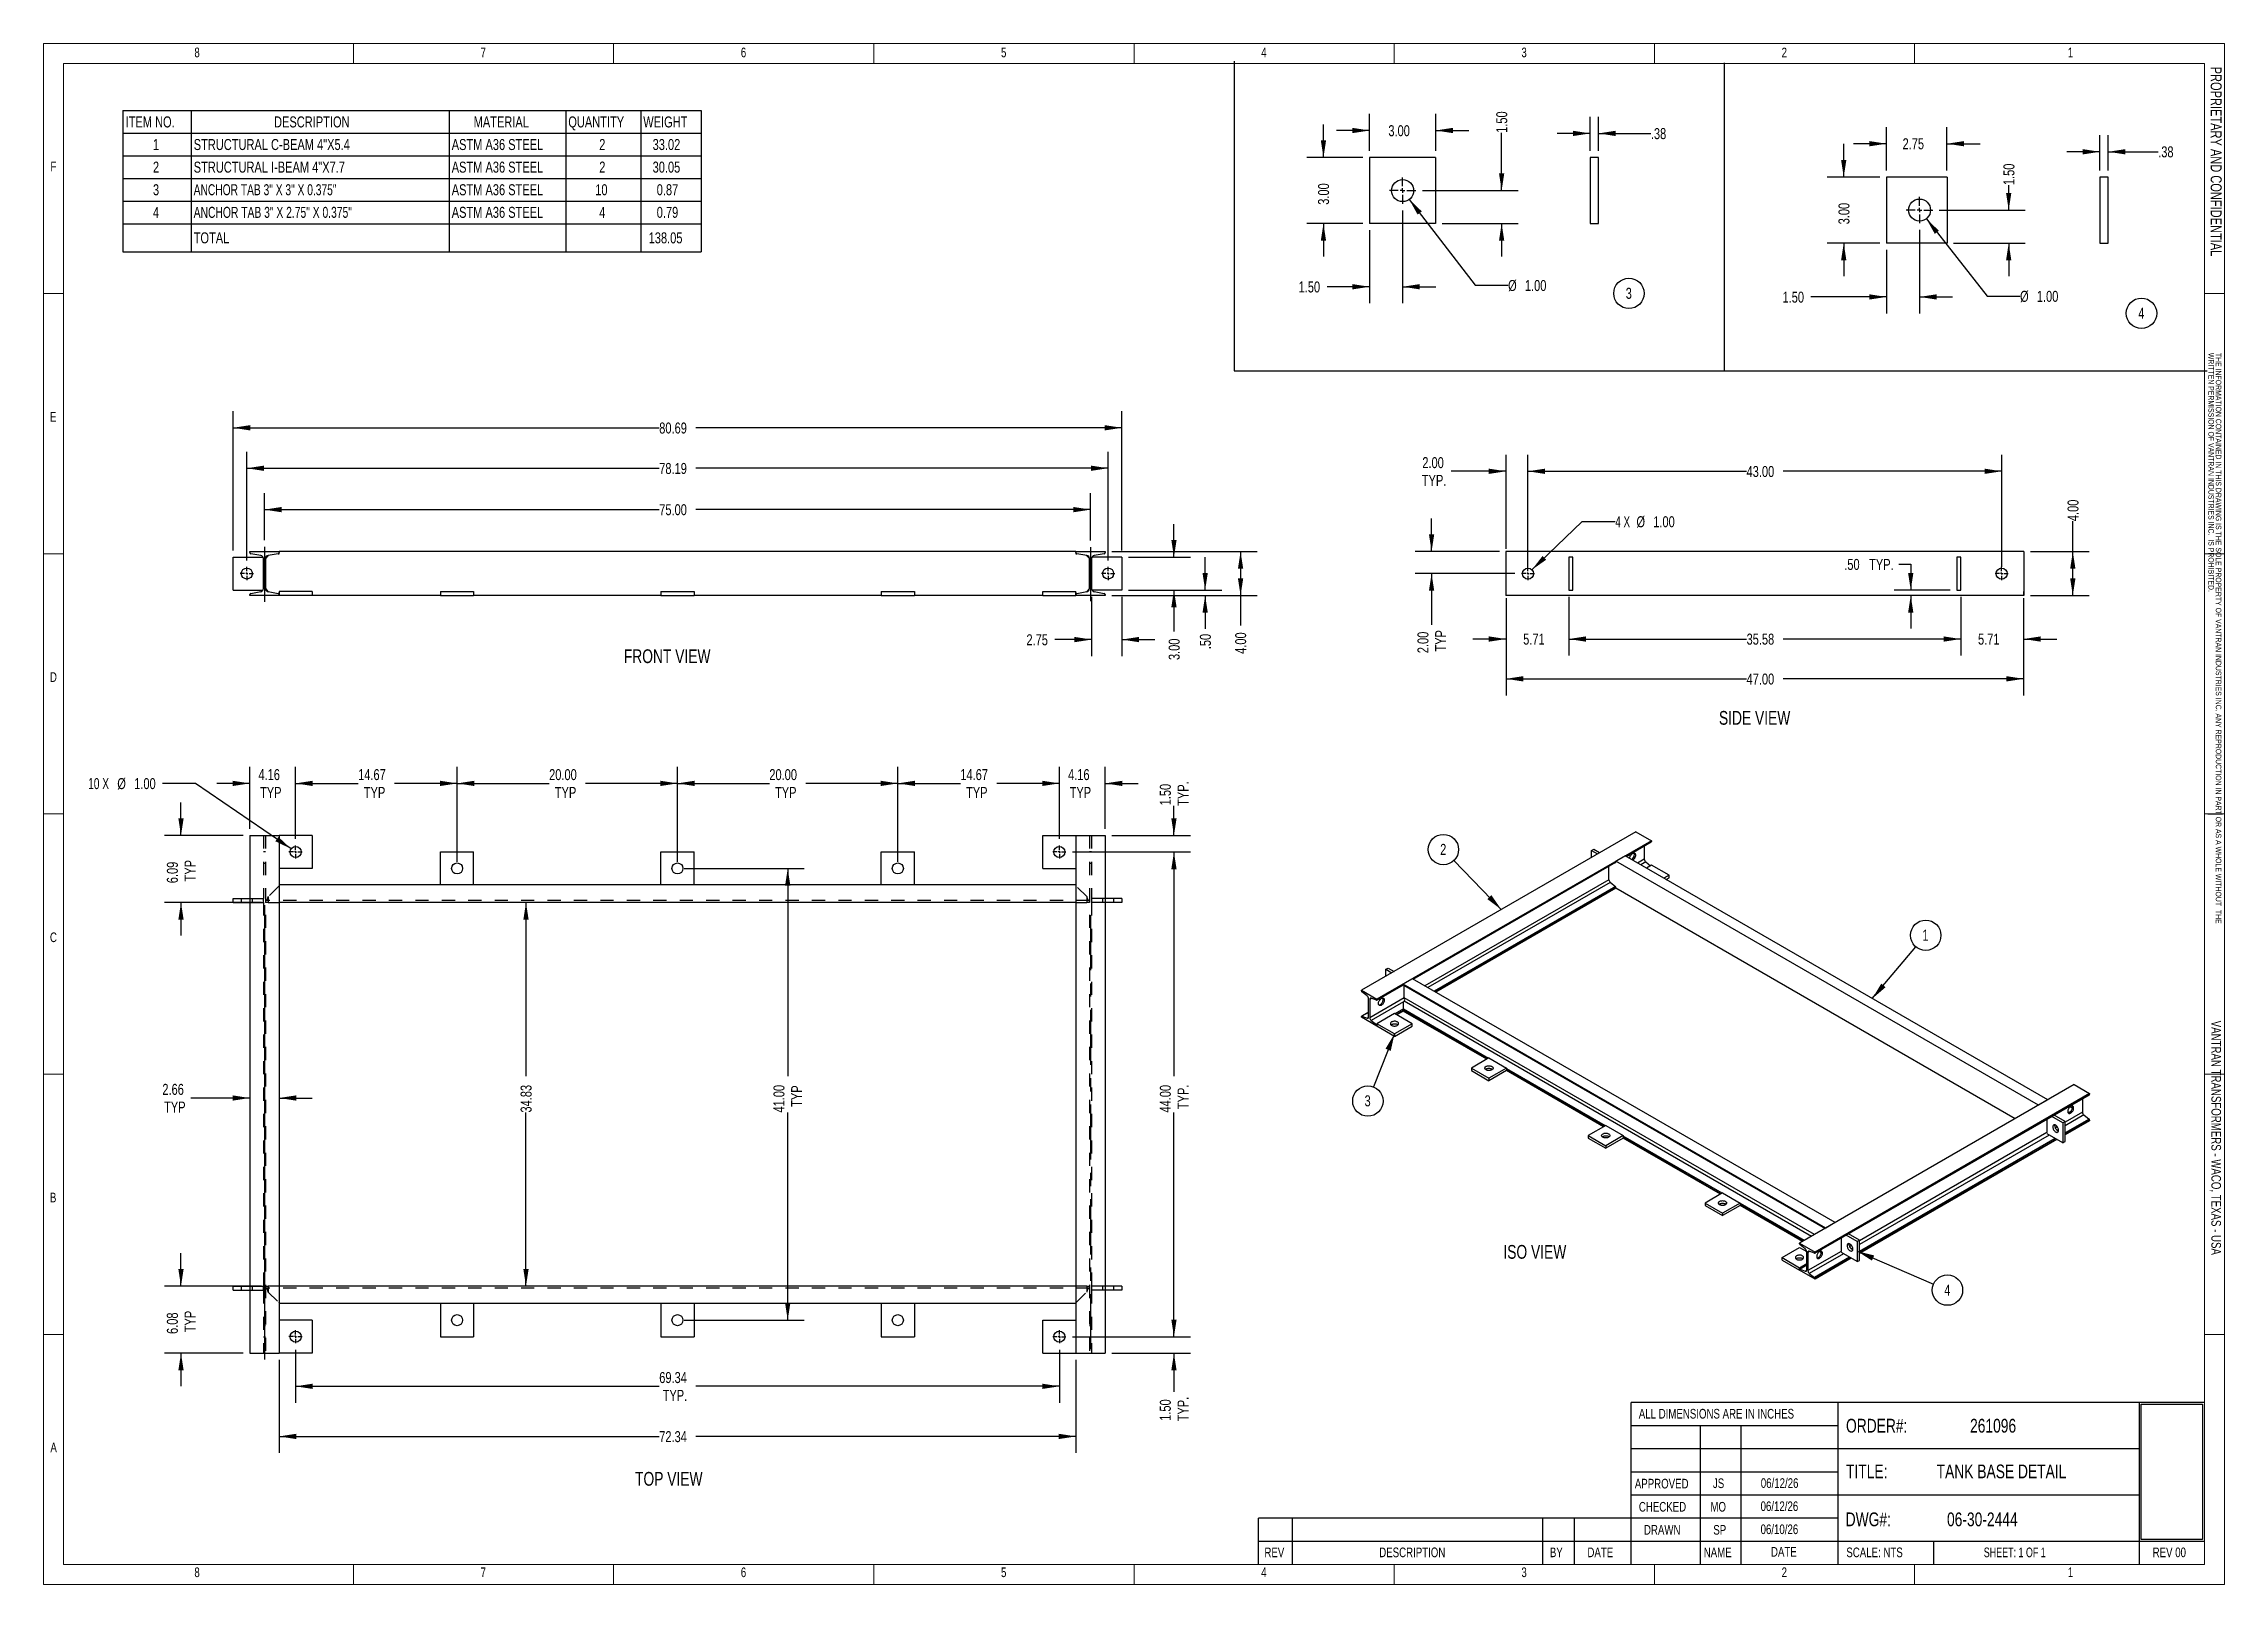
# Model space of a CAD drawing. Header units: inches. Extents: x 0 to 16.5, y 0 to 11.7.
import ezdxf

# ---------------------------------------------------------------- set-up
doc = ezdxf.new("R2010")
doc.units = ezdxf.units.IN
doc.header["$MEASUREMENT"] = 0
doc.linetypes.add('CENTERX2', pattern=[0.8, 0.5, -0.1, 0.1, -0.1])
doc.linetypes.add('HIDDEN', pattern=[0.075, 0.05, -0.025])
doc.layers.add('FORMAT', color=7, linetype='Continuous')
doc.styles.add('SLDTEXTSTYLE0', font='TXT', dxfattribs={"width": 0.75})
doc.styles.add('SLDTEXTSTYLE1', font='TXT', dxfattribs={"width": 0.692308})
doc.styles.add('SLDTEXTSTYLE2', font='TXT', dxfattribs={"width": 0.694444})
doc.styles.add('SLDTEXTSTYLE3', font='TXT', dxfattribs={"width": 0.7})
doc.styles.add('SLDTEXTSTYLE4', font='TXT', dxfattribs={"width": 0.6875})
doc.styles.add('SLDTEXTSTYLE5', font='TXT', dxfattribs={"width": 0.666667})
doc.dimstyles.new('SLDDIMSTYLE0', dxfattribs={"dimtxt": 0.084961, "dimasz": 0.13, "dimexe": 0, "dimexo": 0.0625, "dimgap": 0.02124, "dimtad": 0, "dimlfac": 12, "dimrnd": 1e-09, "dimzin": 4, "dimdsep": 46, "dimtxsty": 'SLDTEXTSTYLE0', "dimsah": 1, "dimcen": 0.09, "dimadec": 0, "dimazin": 1, "dimtfac": 1, "dimtofl": 0, "dimtmove": 0, "dimatfit": 3, "dimfxl": 0, "dimfrac": 2, "dimtolj": 1, "dimtzin": 12, "dimarcsym": 0})
doc.dimstyles.new('SLDDIMSTYLE1', dxfattribs={"dimtxt": 0.084961, "dimasz": 0.13, "dimexe": 0, "dimexo": 0.0625, "dimgap": 0.02124, "dimtad": 0, "dimlfac": 12, "dimrnd": 1e-09, "dimzin": 12, "dimdsep": 46, "dimtxsty": 'SLDTEXTSTYLE0', "dimsah": 1, "dimcen": 0.09, "dimadec": 0, "dimazin": 3, "dimtfac": 1, "dimtofl": 0, "dimtmove": 0, "dimatfit": 3, "dimfxl": 0, "dimfrac": 2, "dimtolj": 1, "dimtzin": 12, "dimarcsym": 0})
doc.dimstyles.new('SLDDIMSTYLE10', dxfattribs={"dimtxt": 0.084961, "dimasz": 0.13, "dimexe": 0, "dimexo": 0.0625, "dimgap": 0.02124, "dimtad": 0, "dimlfac": 6, "dimrnd": 1e-09, "dimzin": 12, "dimdsep": 46, "dimtxsty": 'SLDTEXTSTYLE0', "dimsah": 1, "dimcen": 0.09, "dimadec": 0, "dimazin": 3, "dimtfac": 1, "dimtmove": 0, "dimatfit": 0, "dimfxl": 0, "dimfrac": 2, "dimtolj": 1, "dimtzin": 12, "dimarcsym": 0})
doc.dimstyles.new('SLDDIMSTYLE2', dxfattribs={"dimtxt": 0.084961, "dimasz": 0.13, "dimexe": 0, "dimexo": 0.0625, "dimgap": 0.02124, "dimtad": 0, "dimlfac": 12, "dimrnd": 1e-09, "dimzin": 4, "dimdsep": 46, "dimtxsty": 'SLDTEXTSTYLE0', "dimsah": 1, "dimcen": 0.09, "dimadec": 0, "dimazin": 1, "dimtfac": 1, "dimtmove": 0, "dimatfit": 0, "dimfxl": 0, "dimfrac": 2, "dimtolj": 1, "dimtzin": 12, "dimarcsym": 0})
doc.dimstyles.new('SLDDIMSTYLE3', dxfattribs={"dimtxt": 0.084961, "dimasz": 0.13, "dimexe": 0, "dimexo": 0.0625, "dimgap": 0.02124, "dimtad": 0, "dimlfac": 12, "dimrnd": 1e-09, "dimzin": 12, "dimdsep": 46, "dimtxsty": 'SLDTEXTSTYLE0', "dimsah": 1, "dimcen": 0.09, "dimadec": 0, "dimazin": 3, "dimtfac": 1, "dimtmove": 0, "dimatfit": 0, "dimfxl": 0, "dimfrac": 2, "dimtolj": 1, "dimtzin": 12, "dimarcsym": 0})
doc.dimstyles.new('SLDDIMSTYLE4', dxfattribs={"dimtxt": 0.084961, "dimasz": 0.13, "dimexe": 0, "dimexo": 0.0625, "dimgap": 0.02124, "dimtad": 0, "dimtih": 1, "dimtoh": 1, "dimlfac": 12, "dimrnd": 1e-09, "dimzin": 4, "dimdsep": 46, "dimtxsty": 'SLDTEXTSTYLE0', "dimsah": 1, "dimcen": 0, "dimadec": 0, "dimazin": 1, "dimtfac": 1, "dimtofl": 0, "dimtmove": 0, "dimatfit": 3, "dimfxl": 0, "dimfrac": 2, "dimtolj": 1, "dimtzin": 12, "dimarcsym": 0})
doc.dimstyles.new('SLDDIMSTYLE5', dxfattribs={"dimtxt": 0.18, "dimasz": 0.13, "dimexe": 0, "dimexo": 0.0625, "dimgap": 0, "dimtad": 0, "dimtih": 1, "dimtoh": 1, "dimdec": 0, "dimrnd": 1e-09, "dimzin": 0, "dimdsep": 46, "dimtxsty": 'Standard', "dimsah": 1, "dimcen": 0.09, "dimadec": 0, "dimazin": 0, "dimtfac": 0.13, "dimtdec": 0, "dimtofl": 0, "dimtmove": 0, "dimatfit": 3, "dimfxl": 0, "dimfrac": 2, "dimtolj": 1, "dimtzin": 0, "dimarcsym": 0})
doc.dimstyles.new('SLDDIMSTYLE6', dxfattribs={"dimtxt": 0.084961, "dimasz": 0.13, "dimexe": 0, "dimexo": 0.0625, "dimgap": 0.02124, "dimtad": 0, "dimtih": 1, "dimtoh": 1, "dimlfac": 12, "dimrnd": 1e-09, "dimzin": 4, "dimdsep": 46, "dimtxsty": 'SLDTEXTSTYLE0', "dimsah": 1, "dimcen": 0.09, "dimadec": 0, "dimazin": 1, "dimtfac": 1, "dimtmove": 0, "dimatfit": 0, "dimfxl": 0, "dimfrac": 2, "dimtolj": 1, "dimtzin": 12, "dimarcsym": 0})
doc.dimstyles.new('SLDDIMSTYLE7', dxfattribs={"dimtxt": 0.084961, "dimasz": 0.13, "dimexe": 0, "dimexo": 0.0625, "dimgap": 0.02124, "dimtad": 0, "dimlfac": 12, "dimrnd": 1e-09, "dimzin": 4, "dimdsep": 46, "dimtxsty": 'SLDTEXTSTYLE0', "dimsah": 1, "dimcen": 0.09, "dimadec": 0, "dimazin": 1, "dimtfac": 1, "dimtdec": 3, "dimtmove": 0, "dimatfit": 0, "dimfxl": 0, "dimfrac": 2, "dimtolj": 1, "dimtzin": 12, "dimarcsym": 0})
doc.dimstyles.new('SLDDIMSTYLE8', dxfattribs={"dimtxt": 0.084961, "dimasz": 0.13, "dimexe": 0, "dimexo": 0.0625, "dimgap": 0.02124, "dimtad": 0, "dimlfac": 6, "dimrnd": 1e-09, "dimzin": 4, "dimdsep": 46, "dimtxsty": 'SLDTEXTSTYLE0', "dimsah": 1, "dimcen": 0.09, "dimadec": 0, "dimazin": 1, "dimtfac": 1, "dimtmove": 0, "dimatfit": 0, "dimfxl": 0, "dimfrac": 2, "dimtolj": 1, "dimtzin": 12, "dimarcsym": 0})
doc.dimstyles.new('SLDDIMSTYLE9', dxfattribs={"dimtxt": 0.084961, "dimasz": 0.13, "dimexe": 0, "dimexo": 0.0625, "dimgap": 0.02124, "dimtad": 0, "dimtih": 1, "dimtoh": 1, "dimlfac": 6, "dimrnd": 1e-09, "dimzin": 4, "dimdsep": 46, "dimtxsty": 'SLDTEXTSTYLE0', "dimsah": 1, "dimcen": 0, "dimadec": 0, "dimazin": 1, "dimtfac": 1, "dimtofl": 0, "dimtmove": 0, "dimatfit": 3, "dimfxl": 0, "dimfrac": 2, "dimtolj": 1, "dimtzin": 12, "dimarcsym": 0})
picture_1 = doc.add_image_def('image1.bmp', size_in_pixel=(535, 215))

msp = doc.modelspace()

# ---------------------------------------------------------------- texts
at = {"color": 7, "linetype": 'Continuous', "lineweight": 0}
for s, insert, char_height, attachment_point, style in [('8', (1.17963, 11.64401), 0.07292, 2, 'SLDTEXTSTYLE0'), ('7', (3.34499, 11.64401), 0.07292, 2, 'SLDTEXTSTYLE0'), ('6', (5.31349, 11.64401), 0.07292, 2, 'SLDTEXTSTYLE0'), ('5', (7.282, 11.64401), 0.07292, 2, 'SLDTEXTSTYLE0'), ('4', (9.2505, 11.64401), 0.07292, 2, 'SLDTEXTSTYLE0'), ('3', (11.219, 11.64401), 0.07292, 2, 'SLDTEXTSTYLE0'), ('2', (13.18751, 11.64401), 0.07292, 2, 'SLDTEXTSTYLE0'), ('1', (15.35286, 11.64401), 0.07292, 2, 'SLDTEXTSTYLE0'), ('F', (0.07043, 10.78209), 0.07292, 1, 'SLDTEXTSTYLE0'), ('E', (0.06659, 8.88727), 0.07292, 1, 'SLDTEXTSTYLE0'), ('D', (0.06659, 6.91877), 0.07292, 1, 'SLDTEXTSTYLE0'), ('C', (0.06659, 4.95026), 0.07292, 1, 'SLDTEXTSTYLE0'), ('B', (0.06655, 2.98176), 0.07292, 1, 'SLDTEXTSTYLE0'), ('ORDER#:', (13.65418, 1.27106), 0.104167, 1, 'SLDTEXTSTYLE0'), ('261096', (14.59262, 1.27106), 0.104167, 1, 'SLDTEXTSTYLE0'), ('A', (0.07011, 1.09162), 0.07292, 1, 'SLDTEXTSTYLE0'), ('TITLE:', (13.65418, 0.9253), 0.104167, 1, 'SLDTEXTSTYLE0'), ('TANK BASE DETAIL', (14.33991, 0.9253), 0.1041667, 1, 'SLDTEXTSTYLE0'), ('CHECKED', (12.08715, 0.64228), 0.072917, 1, 'SLDTEXTSTYLE0'), ('MO', (12.62852, 0.64228), 0.072917, 1, 'SLDTEXTSTYLE0'), ('06/12/26', (13.00805, 0.64651), 0.072917, 1, 'SLDTEXTSTYLE0'), ('DWG#:', (13.65164, 0.5628), 0.104167, 1, 'SLDTEXTSTYLE0'), ('06-30-2444', (14.41833, 0.5628), 0.104167, 1, 'SLDTEXTSTYLE0'), ('DRAWN', (12.12577, 0.46792), 0.072917, 1, 'SLDTEXTSTYLE0'), ('SP', (12.65038, 0.46792), 0.072917, 1, 'SLDTEXTSTYLE0'), ('06/10/26', (13.00805, 0.47215), 0.072917, 1, 'SLDTEXTSTYLE0'), ('REV', (9.2544, 0.29734), 0.072917, 1, 'SLDTEXTSTYLE0'), ('DESCRIPTION', (10.12299, 0.29734), 0.0729167, 1, 'SLDTEXTSTYLE0'), ('BY', (11.41394, 0.29734), 0.072917, 1, 'SLDTEXTSTYLE0'), ('DATE', (11.69787, 0.29734), 0.072917, 1, 'SLDTEXTSTYLE0'), ('NAME', (12.57787, 0.29734), 0.072917, 1, 'SLDTEXTSTYLE0'), ('DATE', (13.08664, 0.30157), 0.072917, 1, 'SLDTEXTSTYLE0'), ('SCALE: NTS', (13.65682, 0.29734), 0.072917, 1, 'SLDTEXTSTYLE0'), ('SHEET: 1 OF 1', (14.69639, 0.29734), 0.0729167, 1, 'SLDTEXTSTYLE1'), ('REV 00', (15.97401, 0.29734), 0.072917, 1, 'SLDTEXTSTYLE0'), ('8', (1.17963, 0.14676), 0.07292, 2, 'SLDTEXTSTYLE0'), ('7', (3.34499, 0.14676), 0.07292, 2, 'SLDTEXTSTYLE0'), ('6', (5.31349, 0.14676), 0.07292, 2, 'SLDTEXTSTYLE0'), ('5', (7.282, 0.14676), 0.07292, 2, 'SLDTEXTSTYLE0'), ('4', (9.2505, 0.14676), 0.07292, 2, 'SLDTEXTSTYLE0'), ('3', (11.219, 0.14676), 0.07292, 2, 'SLDTEXTSTYLE0'), ('2', (13.18751, 0.14676), 0.07292, 2, 'SLDTEXTSTYLE0'), ('1', (15.35286, 0.14676), 0.07292, 2, 'SLDTEXTSTYLE0')]:
    msp.add_mtext(s, dxfattribs=dict(at, insert=insert, char_height=char_height, attachment_point=attachment_point, style=style))
at = {"color": 7, "linetype": 'Continuous', "lineweight": 0, "rotation": 270, "style": 'SLDTEXTSTYLE0'}
for s, insert, char_height, attachment_point in [('PROPRIETARY AND CONFIDENTIAL', (16.49631, 11.4998), 0.0833333, 1), ('VANTRAN TRANSFORMERS - WACO, TEXAS - USA', (16.49134, 3.39692), 0.0729167, 2)]:
    msp.add_mtext(s, dxfattribs=dict(at, insert=insert, char_height=char_height, attachment_point=attachment_point))
at = {"layer": 'FORMAT', "attachment_point": 1, "style": 'SLDTEXTSTYLE0'}
for s, insert, char_height in [('FRONT VIEW', (4.40809, 7.09219), 0.104167), ('SIDE VIEW', (12.69302, 6.62594), 0.104167), ('ISO VIEW', (11.06223, 2.5862), 0.104167), ('ALL DIMENSIONS ARE IN INCHES', (12.08668, 1.34622), 0.0729167), ('TOP VIEW', (4.49299, 0.86927), 0.104167), ('06/12/26', (13.00966, 0.82151), 0.072917), ('APPROVED', (12.05662, 0.81728), 0.072917), ('JS', (12.64736, 0.82019), 0.072917)]:
    msp.add_mtext(s, dxfattribs=dict(at, insert=insert, char_height=char_height))

# ---------------------------------------------------------------- blocks, each defined once
blk = doc.blocks.new('SW_NOTE_0')
at = {"color": 0, "linetype": 'Continuous', "lineweight": 0, "attachment_point": 1, "rotation": 270, "style": 'SLDTEXTSTYLE0'}
for s, insert, char_height in [('WRITTEN PERMISSION OF VANTRAN INDUSTRIES INC.  IS PROHIBITED.', (-0.002, 0), 0.04167), ('THE INFORMATION CONTAINED IN THIS DRAWING IS THE SOLE PROPERTY OF VANTRAN INDUSTRIES INC. ANY REPRODUCTION IN PART OR AS A WHOLE WITHOUT  THE', (0.054, 0), 0.041667)]:
    blk.add_mtext(s, dxfattribs=dict(at, insert=insert, char_height=char_height))
blk = doc.blocks.new('SW_TABLEANNOTATION_0')
at = {"layer": 'FORMAT', "color": 0}
for p, q in [((0, 0), (0, -0.171)), ((0, 0), (0.515, 0)), ((0.515, 0), (0.515, -0.171)), ((0.515, 0), (2.467, 0)), ((2.467, 0), (2.467, -0.171)), ((2.467, 0), (3.35, 0)), ((3.35, 0), (3.35, -0.171)), ((3.35, 0), (3.917, 0)), ((3.917, 0), (3.917, -0.171)), ((3.917, 0), (4.374, 0)), ((4.374, 0), (4.374, -0.171)), ((0, -0.171), (0, -0.342)), ((0, -0.171), (0.515, -0.171)), ((0.515, -0.171), (0.515, -0.342)), ((0.515, -0.171), (2.467, -0.171)), ((2.467, -0.171), (2.467, -0.342)), ((2.467, -0.171), (3.35, -0.171)), ((3.35, -0.171), (3.35, -0.342)), ((3.35, -0.171), (3.917, -0.171)), ((3.917, -0.171), (3.917, -0.342)), ((3.917, -0.171), (4.374, -0.171)), ((4.374, -0.171), (4.374, -0.342)), ((0, -0.342), (0.515, -0.342)), ((0, -0.342), (0, -0.513)), ((0.515, -0.342), (2.467, -0.342)), ((0.515, -0.342), (0.515, -0.513)), ((2.467, -0.342), (3.35, -0.342)), ((2.467, -0.342), (2.467, -0.513)), ((3.35, -0.342), (3.917, -0.342)), ((3.35, -0.342), (3.35, -0.513)), ((3.917, -0.342), (4.374, -0.342)), ((3.917, -0.342), (3.917, -0.513)), ((4.374, -0.342), (4.374, -0.513)), ((0, -0.513), (0, -0.684)), ((0, -0.513), (0.515, -0.513)), ((0.515, -0.513), (0.515, -0.684)), ((0.515, -0.513), (2.467, -0.513)), ((2.467, -0.513), (2.467, -0.684)), ((2.467, -0.513), (3.35, -0.513)), ((3.35, -0.513), (3.35, -0.684)), ((3.35, -0.513), (3.917, -0.513)), ((3.917, -0.513), (3.917, -0.684)), ((3.917, -0.513), (4.374, -0.513)), ((4.374, -0.513), (4.374, -0.684)), ((0, -0.684), (0, -0.856)), ((0, -0.684), (0.515, -0.684)), ((0.515, -0.684), (0.515, -0.856)), ((0.515, -0.684), (2.467, -0.684)), ((2.467, -0.684), (2.467, -0.856)), ((2.467, -0.684), (3.35, -0.684)), ((3.35, -0.684), (3.35, -0.856)), ((3.35, -0.684), (3.917, -0.684)), ((3.917, -0.684), (3.917, -0.856)), ((3.917, -0.684), (4.374, -0.684)), ((4.374, -0.684), (4.374, -0.856)), ((0, -0.856), (0, -1.069)), ((0, -0.856), (0.515, -0.856)), ((0.515, -0.856), (0.515, -1.069)), ((0.515, -0.856), (2.467, -0.856)), ((2.467, -0.856), (2.467, -1.069)), ((2.467, -0.856), (3.35, -0.856)), ((3.35, -0.856), (3.35, -1.069)), ((3.35, -0.856), (3.917, -0.856)), ((3.917, -0.856), (3.917, -1.069)), ((3.917, -0.856), (4.374, -0.856)), ((4.374, -0.856), (4.374, -1.069)), ((0, -1.069), (0.515, -1.069)), ((0.515, -1.069), (2.467, -1.069)), ((2.467, -1.069), (3.35, -1.069)), ((3.35, -1.069), (3.917, -1.069)), ((3.917, -1.069), (4.374, -1.069))]:
    blk.add_line(p, q, dxfattribs=at)
at = {"layer": 'FORMAT', "color": 0, "attachment_point": 1}
for s, insert, char_height, style in [('ITEM NO.', (0.02, -0.044), 0.0833, 'SLDTEXTSTYLE0'), ('DESCRIPTION', (1.143, -0.044), 0.08333, 'SLDTEXTSTYLE0'), ('MATERIAL', (2.653, -0.044), 0.0833, 'SLDTEXTSTYLE0'), ('QUANTITY', (3.369, -0.044), 0.0833, 'SLDTEXTSTYLE0'), ('WEIGHT', (3.936, -0.044), 0.0833, 'SLDTEXTSTYLE0'), ('1', (0.227, -0.215), 0.0833, 'SLDTEXTSTYLE0'), ('STRUCTURAL C-BEAM 4"X5.4', (0.535, -0.215), 0.08333, 'SLDTEXTSTYLE0'), ('ASTM A36 STEEL', (2.487, -0.215), 0.08333, 'SLDTEXTSTYLE0'), ('2', (3.603, -0.215), 0.0833, 'SLDTEXTSTYLE0'), ('33.02', (4.007, -0.215), 0.0833, 'SLDTEXTSTYLE0'), ('2', (0.227, -0.386), 0.0833, 'SLDTEXTSTYLE0'), ('STRUCTURAL I-BEAM 4"X7.7', (0.535, -0.386), 0.08333, 'SLDTEXTSTYLE0'), ('ASTM A36 STEEL', (2.487, -0.386), 0.08333, 'SLDTEXTSTYLE0'), ('2', (3.603, -0.386), 0.0833, 'SLDTEXTSTYLE0'), ('30.05', (4.007, -0.386), 0.0833, 'SLDTEXTSTYLE0'), ('3', (0.227, -0.557), 0.0833, 'SLDTEXTSTYLE0'), ('ANCHOR TAB 3" X 3" X 0.375"', (0.535, -0.557), 0.08333, 'SLDTEXTSTYLE2'), ('ASTM A36 STEEL', (2.487, -0.557), 0.08333, 'SLDTEXTSTYLE0'), ('10', (3.573, -0.557), 0.0833, 'SLDTEXTSTYLE0'), ('0.87', (4.038, -0.557), 0.0833, 'SLDTEXTSTYLE0'), ('4', (0.227, -0.728), 0.0833, 'SLDTEXTSTYLE0'), ('ANCHOR TAB 3" X 2.75" X 0.375"', (0.535, -0.728), 0.08333, 'SLDTEXTSTYLE3'), ('ASTM A36 STEEL', (2.487, -0.728), 0.08333, 'SLDTEXTSTYLE0'), ('4', (3.603, -0.728), 0.0833, 'SLDTEXTSTYLE0'), ('0.79', (4.038, -0.728), 0.0833, 'SLDTEXTSTYLE0'), ('TOTAL', (0.535, -0.921), 0.0833, 'SLDTEXTSTYLE0'), ('138.05', (3.977, -0.921), 0.0833, 'SLDTEXTSTYLE0')]:
    blk.add_mtext(s, dxfattribs=dict(at, insert=insert, char_height=char_height, style=style))
blk = doc.blocks.new('Drawing View108')
at = {"color": 7, "linetype": 'Continuous', "lineweight": 25}
for p, q in [((0, 0), (0.222, 0)), ((0, 0), (0, -3.917)), ((0.222, 0), (0.222, -3.917)), ((0.472, 0), (0.222, 0)), ((0.472, 0), (0.472, -0.25)), ((1.444, -0.125), (1.694, -0.125)), ((1.444, -0.375), (1.444, -0.125)), ((1.694, -0.375), (1.694, -0.125)), ((3.111, -0.375), (3.111, -0.125)), ((3.111, -0.125), (3.361, -0.125)), ((3.361, -0.375), (3.361, -0.125)), ((4.778, -0.375), (4.778, -0.125)), ((4.778, -0.125), (5.028, -0.125)), ((5.028, -0.375), (5.028, -0.125)), ((6, -0.25), (6, 0)), ((6, 0), (6.25, 0)), ((6.25, 0), (6.25, -3.917)), ((6.25, 0), (6.472, 0)), ((6.472, 0), (6.472, -3.917)), ((0.472, -0.25), (0.222, -0.25)), ((6, -0.25), (6.25, -0.25)), ((-0.126, -0.507), (-0.126, -0.476)), ((-0.126, -0.476), (0, -0.476)), ((6.25, -0.375), (0.222, -0.375)), ((0.222, -0.375), (0.222, -0.507)), ((6.25, -0.375), (6.25, -0.507)), ((6.598, -0.476), (6.472, -0.476)), ((6.598, -0.476), (6.598, -0.507)), ((-0.126, -0.507), (0, -0.507)), ((6.25, -0.507), (0.222, -0.507)), ((6.598, -0.507), (6.472, -0.507)), ((-0.126, -3.441), (-0.126, -3.41)), ((-0.126, -3.41), (0, -3.41)), ((-0.126, -3.441), (0, -3.441)), ((0.222, -3.41), (0.222, -3.542)), ((6.25, -3.41), (0.222, -3.41)), ((6.25, -3.41), (6.25, -3.542)), ((6.598, -3.41), (6.472, -3.41)), ((6.598, -3.441), (6.472, -3.441)), ((6.598, -3.41), (6.598, -3.441)), ((6.25, -3.542), (0.222, -3.542)), ((1.444, -3.542), (1.444, -3.792)), ((1.694, -3.542), (1.694, -3.792)), ((3.111, -3.542), (3.111, -3.792)), ((3.361, -3.542), (3.361, -3.792)), ((4.778, -3.542), (4.778, -3.792)), ((5.028, -3.542), (5.028, -3.792)), ((0.472, -3.667), (0.222, -3.667)), ((0.472, -3.667), (0.472, -3.917)), ((1.444, -3.792), (1.694, -3.792)), ((3.111, -3.792), (3.361, -3.792)), ((4.778, -3.792), (5.028, -3.792)), ((6, -3.667), (6.25, -3.667)), ((6, -3.917), (6, -3.667)), ((0, -3.917), (0.222, -3.917)), ((0.472, -3.917), (0.222, -3.917)), ((6, -3.917), (6.25, -3.917)), ((6.25, -3.917), (6.472, -3.917))]:
    blk.add_line(p, q, dxfattribs=at)
at = {"color": 7, "linetype": 'HIDDEN', "lineweight": 25}
for p, q in [((0.103, 0), (0.103, -0.476)), ((0.119, 0), (0.119, -3.917)), ((0.119, -0.125), (0.103, -0.125)), ((6.353, 0), (6.353, -3.917)), ((6.369, -0.125), (6.353, -0.125)), ((6.369, 0), (6.369, -0.476)), ((0.103, -0.209), (0.119, -0.209)), ((6.353, -0.209), (6.369, -0.209)), ((-0.064, -0.476), (-0.064, -0.507)), ((0, -0.476), (0.103, -0.476)), ((0.02, -0.507), (0.02, -0.476)), ((0.103, -0.507), (0.103, -0.476)), ((0.119, -0.492), (0.119, -0.507)), ((6.353, -0.492), (0.119, -0.492)), ((0.138, -0.473), (0.139, -0.463)), ((0.22, -0.383), (0.139, -0.463)), ((0.139, -0.463), (0.139, -0.507)), ((6.333, -0.463), (6.252, -0.383)), ((6.333, -0.463), (6.333, -0.507)), ((6.333, -0.463), (6.334, -0.473)), ((6.353, -0.492), (6.353, -0.507)), ((6.369, -0.476), (6.369, -0.507)), ((6.472, -0.476), (6.369, -0.476)), ((6.452, -0.476), (6.452, -0.507)), ((6.536, -0.507), (6.536, -0.476)), ((0, -0.507), (0.103, -0.507)), ((0.103, -0.507), (0.103, -3.41)), ((0.139, -0.507), (0.119, -0.507)), ((0.139, -0.507), (0.222, -0.507)), ((6.25, -0.507), (6.333, -0.507)), ((6.353, -0.507), (6.333, -0.507)), ((6.369, -0.507), (6.369, -3.41)), ((6.472, -0.507), (6.369, -0.507)), ((-0.064, -3.41), (-0.064, -3.441)), ((0, -3.41), (0.103, -3.41)), ((0, -3.441), (0.103, -3.441)), ((0.02, -3.441), (0.02, -3.41)), ((0.103, -3.441), (0.103, -3.41)), ((0.103, -3.441), (0.103, -3.917)), ((0.119, -3.41), (0.119, -3.425)), ((0.119, -3.41), (0.139, -3.41)), ((6.353, -3.425), (0.119, -3.425)), ((0.139, -3.454), (0.138, -3.445)), ((0.139, -3.41), (0.139, -3.454)), ((0.222, -3.41), (0.139, -3.41)), ((0.139, -3.454), (0.22, -3.534)), ((6.333, -3.41), (6.25, -3.41)), ((6.252, -3.534), (6.333, -3.454)), ((6.333, -3.41), (6.333, -3.454)), ((6.333, -3.41), (6.353, -3.41)), ((6.334, -3.445), (6.333, -3.454)), ((6.353, -3.41), (6.353, -3.425)), ((6.369, -3.41), (6.369, -3.441)), ((6.472, -3.41), (6.369, -3.41)), ((6.369, -3.441), (6.369, -3.917)), ((6.472, -3.441), (6.369, -3.441)), ((6.452, -3.41), (6.452, -3.441)), ((6.536, -3.441), (6.536, -3.41)), ((0.119, -3.709), (0.103, -3.709)), ((0.103, -3.792), (0.119, -3.792)), ((6.369, -3.709), (6.353, -3.709)), ((6.353, -3.792), (6.369, -3.792))]:
    blk.add_line(p, q, dxfattribs=at)
at = {"color": 7, "linetype": 'Continuous', "lineweight": 25}
for centre in [(0.347, -0.125), (6.125, -0.125), (1.569, -0.25), (3.236, -0.25), (4.903, -0.25), (1.569, -3.667), (3.236, -3.667), (4.903, -3.667), (0.347, -3.792), (6.125, -3.792)]:
    blk.add_circle(centre, 0.0417, dxfattribs=at)
at = {"color": 7, "linetype": 'HIDDEN', "lineweight": 25}
for centre, major_axis, ratio, start_param, end_param in [((0.118, -0.469), (0, 0.0233), 0.847117, 3.171168, 4.547228), ((0.274, -0.385), (0.055, 0), 0.166679, 2.807943, 2.976432), ((6.198, -0.385), (0.055, 0), 0.166679, 0.165161, 0.33365), ((6.354, -0.469), (0, 0.0233), 0.847117, 1.735957, 3.112018), ((0.118, -3.449), (0, 0.0233), 0.847117, 4.877549, 6.25361), ((6.354, -3.449), (0, 0.0233), 0.847117, 0.029575, 1.405636), ((0.274, -3.533), (0.055, 0), 0.166679, 3.306753, 3.475243), ((6.198, -3.533), (0.055, 0), 0.166679, 5.949535, 6.118025)]:
    blk.add_ellipse(centre, major_axis=major_axis, ratio=ratio, start_param=start_param, end_param=end_param, dxfattribs=at)
blk = doc.blocks.new('_D')
at = {"layer": 'FORMAT'}
for p, q in [((7.803, 5.559), (8.695, 5.559)), ((8.57, 5.559), (8.57, 3.864)), ((8.57, 1.892), (8.57, 3.588)), ((7.803, 1.892), (8.695, 1.892))]:
    blk.add_line(p, q, dxfattribs=at)
for points in [[(8.57, 5.559), (8.55, 5.429), (8.59, 5.429)], [(8.57, 1.892), (8.59, 2.022), (8.55, 2.022)]]:
    blk.add_solid(points, dxfattribs=at)
at = {"layer": 'FORMAT', "char_height": 0.0833, "attachment_point": 1, "rotation": 90, "style": 'SLDTEXTSTYLE0'}
for s, insert in [('44.00', (8.463, 3.588)), ('TYP.', (8.597, 3.614))]:
    blk.add_mtext(s, dxfattribs=dict(at, insert=insert))
blk = doc.blocks.new('_D_1')
at = {"layer": 'FORMAT'}
for p, q in [((3.668, 5.177), (3.668, 3.864)), ((3.668, 2.274), (3.668, 3.588))]:
    blk.add_line(p, q, dxfattribs=at)
for points in [[(3.668, 5.177), (3.648, 5.047), (3.688, 5.047)], [(3.668, 2.274), (3.688, 2.404), (3.648, 2.404)]]:
    blk.add_solid(points, dxfattribs=at)
at = {"layer": 'FORMAT', "insert": (3.627, 3.588), "char_height": 0.0833, "attachment_point": 1, "rotation": 90, "style": 'SLDTEXTSTYLE0'}
blk.add_mtext('34.83', dxfattribs=at)
blk = doc.blocks.new('_D_2')
at = {"layer": 'FORMAT'}
for p, q in [((1.925, 1.793), (1.925, 1.392)), ((7.703, 1.792), (7.703, 1.392)), ((1.925, 1.517), (4.676, 1.517)), ((7.703, 1.517), (4.952, 1.517))]:
    blk.add_line(p, q, dxfattribs=at)
for points in [[(1.925, 1.517), (2.055, 1.497), (2.055, 1.537)], [(7.703, 1.517), (7.573, 1.537), (7.573, 1.497)]]:
    blk.add_solid(points, dxfattribs=at)
at = {"layer": 'FORMAT', "char_height": 0.0833, "attachment_point": 1, "style": 'SLDTEXTSTYLE0'}
for s, insert in [('69.34', (4.676, 1.625)), ('TYP.', (4.702, 1.49))]:
    blk.add_mtext(s, dxfattribs=dict(at, insert=insert))
blk = doc.blocks.new('_D_3')
at = {"layer": 'FORMAT'}
for p, q in [((1.8, 1.718), (1.8, 1.013)), ((7.828, 1.717), (7.828, 1.013)), ((1.8, 1.138), (4.676, 1.138)), ((7.828, 1.138), (4.952, 1.138))]:
    blk.add_line(p, q, dxfattribs=at)
for points in [[(1.8, 1.138), (1.93, 1.118), (1.93, 1.158)], [(7.828, 1.138), (7.698, 1.158), (7.698, 1.118)]]:
    blk.add_solid(points, dxfattribs=at)
at = {"layer": 'FORMAT', "insert": (4.676, 1.178), "char_height": 0.0833, "attachment_point": 1, "style": 'SLDTEXTSTYLE0'}
blk.add_mtext('72.34', dxfattribs=at)
blk = doc.blocks.new('_D_4')
at = {"layer": 'FORMAT'}
for p, q in [((8.57, 1.892), (8.57, 2.142)), ((7.803, 1.892), (8.695, 1.892)), ((8.1, 1.767), (8.695, 1.767)), ((8.57, 1.767), (8.57, 1.476))]:
    blk.add_line(p, q, dxfattribs=at)
for points in [[(8.57, 1.892), (8.59, 2.022), (8.55, 2.022)], [(8.57, 1.767), (8.55, 1.637), (8.59, 1.637)]]:
    blk.add_solid(points, dxfattribs=at)
at = {"layer": 'FORMAT', "char_height": 0.0833, "attachment_point": 1, "rotation": 90, "style": 'SLDTEXTSTYLE0'}
for s, insert in [('1.50', (8.463, 1.256)), ('TYP.', (8.597, 1.252))]:
    blk.add_mtext(s, dxfattribs=dict(at, insert=insert))
blk = doc.blocks.new('_D_5')
at = {"layer": 'FORMAT'}
for p, q in [((8.57, 5.684), (8.57, 5.908)), ((8.1, 5.684), (8.695, 5.684)), ((7.803, 5.559), (8.695, 5.559)), ((8.57, 5.559), (8.57, 5.309))]:
    blk.add_line(p, q, dxfattribs=at)
for points in [[(8.57, 5.684), (8.59, 5.814), (8.55, 5.814)], [(8.57, 5.559), (8.55, 5.429), (8.59, 5.429)]]:
    blk.add_solid(points, dxfattribs=at)
at = {"layer": 'FORMAT', "char_height": 0.0833, "attachment_point": 1, "rotation": 90, "style": 'SLDTEXTSTYLE0'}
for s, insert in [('1.50', (8.463, 5.912)), ('TYP.', (8.597, 5.908))]:
    blk.add_mtext(s, dxfattribs=dict(at, insert=insert))
blk = doc.blocks.new('_D_6')
at = {"layer": 'FORMAT'}
for p, q in [((7.703, 5.659), (7.703, 6.203)), ((8.05, 5.734), (8.05, 6.203)), ((7.703, 6.078), (7.453, 6.078)), ((8.05, 6.078), (8.3, 6.078))]:
    blk.add_line(p, q, dxfattribs=at)
for points in [[(7.703, 6.078), (7.573, 6.098), (7.573, 6.058)], [(8.05, 6.078), (8.18, 6.058), (8.18, 6.098)]]:
    blk.add_solid(points, dxfattribs=at)
at = {"layer": 'FORMAT', "char_height": 0.0833, "attachment_point": 1, "style": 'SLDTEXTSTYLE0'}
for s, insert in [('4.16', (7.769, 6.186)), ('TYP', (7.781, 6.051))]:
    blk.add_mtext(s, dxfattribs=dict(at, insert=insert))
blk = doc.blocks.new('_D_7')
at = {"layer": 'FORMAT'}
for p, q in [((1.578, 5.734), (1.578, 6.203)), ((1.925, 5.659), (1.925, 6.203)), ((1.578, 6.078), (1.328, 6.078)), ((1.925, 6.078), (2.175, 6.078))]:
    blk.add_line(p, q, dxfattribs=at)
for points in [[(1.578, 6.078), (1.448, 6.098), (1.448, 6.058)], [(1.925, 6.078), (2.055, 6.058), (2.055, 6.098)]]:
    blk.add_solid(points, dxfattribs=at)
at = {"layer": 'FORMAT', "char_height": 0.0833, "attachment_point": 1, "style": 'SLDTEXTSTYLE0'}
for s, insert in [('4.16', (1.644, 6.186)), ('TYP', (1.656, 6.051))]:
    blk.add_mtext(s, dxfattribs=dict(at, insert=insert))
blk = doc.blocks.new('_D_8')
at = {"layer": 'FORMAT'}
for p, q in [((1.169, 6.078), (0.919, 6.078)), ((1.891, 5.583), (1.169, 6.078))]:
    blk.add_line(p, q, dxfattribs=at)
blk.add_solid([(1.891, 5.583), (1.795, 5.673), (1.772, 5.64)], dxfattribs=at)
at = {"layer": 'FORMAT', "char_height": 0.0833, "attachment_point": 1}
for s, insert, style in [('10 X', (0.356, 6.118), 'SLDTEXTSTYLE4'), ('%%c', (0.576, 6.118), 'SLDTEXTSTYLE0'), ('1.00', (0.704, 6.118), 'SLDTEXTSTYLE0')]:
    blk.add_mtext(s, dxfattribs=dict(at, insert=insert, style=style))
blk = doc.blocks.new('_D_9')
at = {"layer": 'FORMAT'}
for p, q in [((3.148, 5.484), (3.148, 6.203)), ((4.814, 5.484), (4.814, 6.203)), ((3.148, 6.078), (3.843, 6.078)), ((4.814, 6.078), (4.119, 6.078))]:
    blk.add_line(p, q, dxfattribs=at)
for points in [[(3.148, 6.078), (3.278, 6.058), (3.278, 6.098)], [(4.814, 6.078), (4.684, 6.098), (4.684, 6.058)]]:
    blk.add_solid(points, dxfattribs=at)
at = {"layer": 'FORMAT', "char_height": 0.0833, "attachment_point": 1, "style": 'SLDTEXTSTYLE0'}
for s, insert in [('20.00', (3.843, 6.186)), ('TYP', (3.886, 6.051))]:
    blk.add_mtext(s, dxfattribs=dict(at, insert=insert))
blk = doc.blocks.new('_D_10')
at = {"layer": 'FORMAT'}
for p, q in [((4.814, 5.484), (4.814, 6.203)), ((6.481, 5.484), (6.481, 6.203)), ((4.814, 6.078), (5.509, 6.078)), ((6.481, 6.078), (5.786, 6.078))]:
    blk.add_line(p, q, dxfattribs=at)
for points in [[(4.814, 6.078), (4.944, 6.058), (4.944, 6.098)], [(6.481, 6.078), (6.351, 6.098), (6.351, 6.058)]]:
    blk.add_solid(points, dxfattribs=at)
at = {"layer": 'FORMAT', "char_height": 0.0833, "attachment_point": 1, "style": 'SLDTEXTSTYLE0'}
for s, insert in [('20.00', (5.509, 6.186)), ('TYP', (5.552, 6.051))]:
    blk.add_mtext(s, dxfattribs=dict(at, insert=insert))
blk = doc.blocks.new('_D_11')
at = {"layer": 'FORMAT'}
for p, q in [((6.481, 5.484), (6.481, 6.203)), ((7.703, 5.659), (7.703, 6.203)), ((6.481, 6.078), (6.954, 6.078)), ((7.703, 6.078), (7.23, 6.078))]:
    blk.add_line(p, q, dxfattribs=at)
for points in [[(6.481, 6.078), (6.611, 6.058), (6.611, 6.098)], [(7.703, 6.078), (7.573, 6.098), (7.573, 6.058)]]:
    blk.add_solid(points, dxfattribs=at)
at = {"layer": 'FORMAT', "char_height": 0.0833, "attachment_point": 1, "style": 'SLDTEXTSTYLE0'}
for s, insert in [('14.67', (6.954, 6.186)), ('TYP', (6.997, 6.051))]:
    blk.add_mtext(s, dxfattribs=dict(at, insert=insert))
blk = doc.blocks.new('_D_12')
at = {"layer": 'FORMAT'}
for p, q in [((1.925, 5.659), (1.925, 6.203)), ((3.148, 5.484), (3.148, 6.203)), ((1.925, 6.078), (2.398, 6.078)), ((3.148, 6.078), (2.674, 6.078))]:
    blk.add_line(p, q, dxfattribs=at)
for points in [[(1.925, 6.078), (2.055, 6.058), (2.055, 6.098)], [(3.148, 6.078), (3.018, 6.098), (3.018, 6.058)]]:
    blk.add_solid(points, dxfattribs=at)
at = {"layer": 'FORMAT', "char_height": 0.0833, "attachment_point": 1, "style": 'SLDTEXTSTYLE0'}
for s, insert in [('14.67', (2.398, 6.186)), ('TYP', (2.441, 6.051))]:
    blk.add_mtext(s, dxfattribs=dict(at, insert=insert))
blk = doc.blocks.new('_D_13')
at = {"layer": 'FORMAT'}
for p, q in [((4.864, 5.434), (5.773, 5.434)), ((5.648, 5.434), (5.648, 3.864)), ((5.648, 2.017), (5.648, 3.588)), ((4.864, 2.017), (5.773, 2.017))]:
    blk.add_line(p, q, dxfattribs=at)
for points in [[(5.648, 5.434), (5.628, 5.304), (5.668, 5.304)], [(5.648, 2.017), (5.668, 2.147), (5.628, 2.147)]]:
    blk.add_solid(points, dxfattribs=at)
at = {"layer": 'FORMAT', "char_height": 0.0833, "attachment_point": 1, "rotation": 90, "style": 'SLDTEXTSTYLE0'}
for s, insert in [('41.00', (5.54, 3.588)), ('TYP', (5.674, 3.631))]:
    blk.add_mtext(s, dxfattribs=dict(at, insert=insert))
blk = doc.blocks.new('_D_14')
at = {"layer": 'FORMAT'}
for p, q in [((1.058, 2.274), (1.058, 2.524)), ((1.667, 2.274), (0.933, 2.274)), ((1.528, 1.768), (0.933, 1.768)), ((1.058, 1.768), (1.058, 1.518))]:
    blk.add_line(p, q, dxfattribs=at)
for points in [[(1.058, 2.274), (1.078, 2.404), (1.038, 2.404)], [(1.058, 1.768), (1.038, 1.638), (1.078, 1.638)]]:
    blk.add_solid(points, dxfattribs=at)
at = {"layer": 'FORMAT', "char_height": 0.0833, "attachment_point": 1, "rotation": 90, "style": 'SLDTEXTSTYLE0'}
for s, insert in [('6.08', (0.951, 1.913)), ('TYP', (1.085, 1.926))]:
    blk.add_mtext(s, dxfattribs=dict(at, insert=insert))
blk = doc.blocks.new('_D_15')
at = {"layer": 'FORMAT'}
for p, q in [((1.058, 5.684), (1.058, 5.934)), ((1.528, 5.684), (0.933, 5.684)), ((1.667, 5.177), (0.933, 5.177)), ((1.058, 5.177), (1.058, 4.927))]:
    blk.add_line(p, q, dxfattribs=at)
for points in [[(1.058, 5.684), (1.078, 5.814), (1.038, 5.814)], [(1.058, 5.177), (1.038, 5.047), (1.078, 5.047)]]:
    blk.add_solid(points, dxfattribs=at)
at = {"layer": 'FORMAT', "char_height": 0.0833, "attachment_point": 1, "rotation": 90, "style": 'SLDTEXTSTYLE0'}
for s, insert in [('6.09', (0.951, 5.323)), ('TYP', (1.085, 5.336))]:
    blk.add_mtext(s, dxfattribs=dict(at, insert=insert))
blk = doc.blocks.new('_D_16')
at = {"layer": 'FORMAT'}
for p, q in [((1.578, 3.698), (1.133, 3.698)), ((1.8, 3.698), (2.05, 3.698))]:
    blk.add_line(p, q, dxfattribs=at)
for points in [[(1.578, 3.698), (1.448, 3.718), (1.448, 3.678)], [(1.8, 3.698), (1.93, 3.678), (1.93, 3.718)]]:
    blk.add_solid(points, dxfattribs=at)
at = {"layer": 'FORMAT', "char_height": 0.0833, "attachment_point": 1, "style": 'SLDTEXTSTYLE0'}
for s, insert in [('2.66', (0.917, 3.805)), ('TYP', (0.93, 3.671))]:
    blk.add_mtext(s, dxfattribs=dict(at, insert=insert))
blk = doc.blocks.new('SW_CENTERMARKSYMBOL_0')
at = {"layer": 'FORMAT', "color": 0}
for p, q in [((-0.017, 0), (-0.05, 0)), ((0, 0), (-0.008, 0)), ((0, 0.017), (0, 0.05)), ((0, 0), (0, 0.008)), ((0, 0), (0, -0.008)), ((0, 0), (0.008, 0)), ((0.017, 0), (0.05, 0)), ((0, -0.017), (0, -0.05))]:
    blk.add_line(p, q, dxfattribs=at)
blk = doc.blocks.new('SW_CENTERMARKSYMBOL_1')
at = {"layer": 'FORMAT', "color": 0}
for p, q in [((-0.017, 0), (-0.05, 0)), ((0, 0), (-0.008, 0)), ((0, 0.017), (0, 0.05)), ((0, 0), (0, 0.008)), ((0, 0), (0, -0.008)), ((0, 0), (0.008, 0)), ((0.017, 0), (0.05, 0)), ((0, -0.017), (0, -0.05))]:
    blk.add_line(p, q, dxfattribs=at)
blk = doc.blocks.new('SW_CENTERMARKSYMBOL_2')
at = {"layer": 'FORMAT', "color": 0}
for p, q in [((-0.017, 0), (-0.05, 0)), ((0, 0), (-0.008, 0)), ((0, 0.017), (0, 0.05)), ((0, 0), (0, 0.008)), ((0, 0), (0, -0.008)), ((0, 0), (0.008, 0)), ((0.017, 0), (0.05, 0)), ((0, -0.017), (0, -0.05))]:
    blk.add_line(p, q, dxfattribs=at)
blk = doc.blocks.new('SW_CENTERMARKSYMBOL_3')
at = {"layer": 'FORMAT', "color": 0}
for p, q in [((-0.017, 0), (-0.05, 0)), ((0, 0), (-0.008, 0)), ((0, 0.017), (0, 0.05)), ((0, 0), (0, 0.008)), ((0, 0), (0, -0.008)), ((0, 0), (0.008, 0)), ((0.017, 0), (0.05, 0)), ((0, -0.017), (0, -0.05))]:
    blk.add_line(p, q, dxfattribs=at)
blk = doc.blocks.new('Drawing View111')
at = {"color": 7, "linetype": 'Continuous', "lineweight": 25}
for p, q in [((0, 0.325), (0, 0.333)), ((0, 0.333), (0.222, 0.333)), ((0.222, 0.333), (0.222, 0.325)), ((6.25, 0.333), (0.222, 0.333)), ((6.25, 0.333), (6.472, 0.333)), ((6.25, 0.325), (6.25, 0.333)), ((6.472, 0.333), (6.472, 0.325)), ((-0.126, 0.042), (-0.126, 0.292)), ((-0.126, 0.292), (0.1, 0.292)), ((0.083, 0.304), (0.008, 0.316)), ((0.103, 0.053), (0.103, 0.28)), ((0.138, 0.302), (0.119, 0.28)), ((0.119, 0.28), (0.119, 0.053)), ((0.139, 0.304), (0.138, 0.302)), ((0.214, 0.316), (0.139, 0.304)), ((0.214, 0.316), (0.22, 0.317)), ((0.22, 0.317), (0.222, 0.317)), ((0.222, 0.317), (0.222, 0.325)), ((6.25, 0.325), (6.25, 0.317)), ((6.25, 0.317), (6.252, 0.317)), ((6.252, 0.317), (6.258, 0.316)), ((6.333, 0.304), (6.258, 0.316)), ((6.334, 0.302), (6.333, 0.304)), ((6.353, 0.28), (6.334, 0.302)), ((6.353, 0.053), (6.353, 0.28)), ((6.369, 0.28), (6.369, 0.053)), ((6.598, 0.292), (6.372, 0.292)), ((6.464, 0.316), (6.389, 0.304)), ((6.598, 0.292), (6.598, 0.042)), ((-0.126, 0.042), (0.1, 0.042)), ((0, 0), (0, 0.008)), ((0.222, 0), (0, 0)), ((0.008, 0.017), (0.083, 0.03)), ((0.119, 0.053), (0.138, 0.031)), ((0.138, 0.031), (0.139, 0.03)), ((0.139, 0.03), (0.214, 0.017)), ((0.22, 0.016), (0.214, 0.017)), ((0.222, 0.016), (0.22, 0.016)), ((0.472, 0.031), (0.222, 0.031)), ((0.222, 0.031), (0.222, 0)), ((0.222, 0.008), (0.222, 0)), ((0.472, 0), (0.222, 0)), ((0.472, 0.031), (0.472, 0)), ((1.444, 0), (0.472, 0)), ((1.444, 0.031), (1.444, 0)), ((1.444, 0.031), (1.694, 0.031)), ((1.694, 0.031), (1.694, 0)), ((3.111, 0), (1.694, 0)), ((3.111, 0.031), (3.111, 0)), ((3.111, 0.031), (3.361, 0.031)), ((3.361, 0.031), (3.361, 0)), ((4.778, 0), (3.361, 0)), ((4.778, 0.031), (5.028, 0.031)), ((4.778, 0.031), (4.778, 0)), ((5.028, 0.031), (5.028, 0)), ((6, 0), (5.028, 0)), ((6, 0), (6, 0.031)), ((6, 0.031), (6.25, 0.031)), ((6, 0), (6.25, 0)), ((6.25, 0), (6.25, 0.031)), ((6.252, 0.016), (6.25, 0.016)), ((6.25, 0), (6.25, 0.008)), ((6.472, 0), (6.25, 0)), ((6.258, 0.017), (6.252, 0.016)), ((6.258, 0.017), (6.333, 0.03)), ((6.333, 0.03), (6.334, 0.031)), ((6.334, 0.031), (6.353, 0.053)), ((6.598, 0.042), (6.372, 0.042)), ((6.389, 0.03), (6.464, 0.017)), ((6.472, 0.008), (6.472, 0)), ((1.444, 0), (1.694, 0)), ((3.111, 0), (3.361, 0)), ((4.778, 0), (5.028, 0))]:
    blk.add_line(p, q, dxfattribs=at)
for centre in [(-0.022, 0.167), (6.494, 0.167)]:
    blk.add_circle(centre, 0.0417, dxfattribs=at)
for centre, radius, start, end in [((0.009, 0.325), 0.00917, 180, 260.537), ((0.079, 0.28), 0.0242, 0, 80.537), ((0.143, 0.28), 0.0242, 99.463, 180), ((0.213, 0.325), 0.00917, 279.463, 0), ((6.259, 0.325), 0.00917, 180, 260.537), ((6.329, 0.28), 0.0242, 0, 80.537), ((6.393, 0.28), 0.0242, 99.463, 180), ((6.463, 0.325), 0.00917, 279.463, 0), ((0.009, 0.008), 0.00917, 99.463, 180), ((0.079, 0.053), 0.0242, 279.463, 0), ((0.143, 0.053), 0.0242, 180, 260.537), ((0.213, 0.008), 0.00917, 0, 80.537), ((6.259, 0.008), 0.00917, 99.463, 180), ((6.329, 0.053), 0.0242, 279.463, 0), ((6.393, 0.053), 0.0242, 180, 260.537), ((6.463, 0.008), 0.00917, 0, 80.537)]:
    blk.add_arc(centre, radius, start, end, dxfattribs=at)
blk = doc.blocks.new('_D_17')
at = {"layer": 'FORMAT'}
for p, q in [((1.452, 7.84), (1.452, 8.893)), ((1.452, 8.768), (4.676, 8.768)), ((8.176, 8.768), (4.952, 8.768)), ((8.176, 7.84), (8.176, 8.893))]:
    blk.add_line(p, q, dxfattribs=at)
for points in [[(1.452, 8.768), (1.582, 8.748), (1.582, 8.788)], [(8.176, 8.768), (8.046, 8.788), (8.046, 8.748)]]:
    blk.add_solid(points, dxfattribs=at)
at = {"layer": 'FORMAT', "insert": (4.676, 8.808), "char_height": 0.0833, "attachment_point": 1, "style": 'SLDTEXTSTYLE0'}
blk.add_mtext('80.69', dxfattribs=at)
blk = doc.blocks.new('_D_18')
at = {"layer": 'FORMAT'}
for p, q in [((1.689, 7.918), (1.689, 8.274)), ((7.939, 7.916), (7.939, 8.274)), ((1.689, 8.149), (4.676, 8.149)), ((7.939, 8.149), (4.952, 8.149))]:
    blk.add_line(p, q, dxfattribs=at)
for points in [[(1.689, 8.149), (1.819, 8.129), (1.819, 8.169)], [(7.939, 8.149), (7.809, 8.169), (7.809, 8.129)]]:
    blk.add_solid(points, dxfattribs=at)
at = {"layer": 'FORMAT', "insert": (4.676, 8.19), "char_height": 0.0833, "attachment_point": 1, "style": 'SLDTEXTSTYLE0'}
blk.add_mtext('75.00', dxfattribs=at)
blk = doc.blocks.new('_D_19')
at = {"layer": 'FORMAT'}
for p, q in [((8.1, 7.832), (9.199, 7.832)), ((9.074, 7.832), (9.074, 7.499)), ((8.1, 7.499), (9.199, 7.499)), ((9.074, 7.499), (9.074, 7.273))]:
    blk.add_line(p, q, dxfattribs=at)
for points in [[(9.074, 7.832), (9.054, 7.702), (9.094, 7.702)], [(9.074, 7.499), (9.094, 7.629), (9.054, 7.629)]]:
    blk.add_solid(points, dxfattribs=at)
at = {"layer": 'FORMAT', "insert": (9.033, 7.058), "char_height": 0.0833, "attachment_point": 1, "rotation": 90, "style": 'SLDTEXTSTYLE0'}
blk.add_mtext('4.00', dxfattribs=at)
blk = doc.blocks.new('_D_20')
at = {"layer": 'FORMAT'}
for p, q in [((1.556, 7.765), (1.556, 8.587)), ((8.072, 7.765), (8.072, 8.587)), ((1.556, 8.462), (4.676, 8.462)), ((8.072, 8.462), (4.952, 8.462))]:
    blk.add_line(p, q, dxfattribs=at)
for points in [[(1.556, 8.462), (1.686, 8.442), (1.686, 8.482)], [(8.072, 8.462), (7.942, 8.482), (7.942, 8.442)]]:
    blk.add_solid(points, dxfattribs=at)
at = {"layer": 'FORMAT', "insert": (4.676, 8.502), "char_height": 0.0833, "attachment_point": 1, "style": 'SLDTEXTSTYLE0'}
blk.add_mtext('78.19', dxfattribs=at)
blk = doc.blocks.new('_D_21')
at = {"layer": 'FORMAT'}
for p, q in [((8.57, 7.79), (8.57, 8.04)), ((8.226, 7.79), (8.695, 7.79)), ((8.226, 7.54), (8.695, 7.54)), ((8.57, 7.54), (8.57, 7.226))]:
    blk.add_line(p, q, dxfattribs=at)
for points in [[(8.57, 7.79), (8.59, 7.92), (8.55, 7.92)], [(8.57, 7.54), (8.55, 7.41), (8.59, 7.41)]]:
    blk.add_solid(points, dxfattribs=at)
at = {"layer": 'FORMAT', "insert": (8.53, 7.011), "char_height": 0.0833, "attachment_point": 1, "rotation": 90, "style": 'SLDTEXTSTYLE0'}
blk.add_mtext('3.00', dxfattribs=at)
blk = doc.blocks.new('_D_22')
at = {"layer": 'FORMAT'}
for p, q in [((7.947, 7.49), (7.947, 7.041)), ((8.176, 7.49), (8.176, 7.041)), ((7.947, 7.166), (7.67, 7.166)), ((8.176, 7.166), (8.426, 7.166))]:
    blk.add_line(p, q, dxfattribs=at)
for points in [[(7.947, 7.166), (7.817, 7.186), (7.817, 7.146)], [(8.176, 7.166), (8.306, 7.146), (8.306, 7.186)]]:
    blk.add_solid(points, dxfattribs=at)
at = {"layer": 'FORMAT', "insert": (7.454, 7.206), "char_height": 0.0833, "attachment_point": 1, "style": 'SLDTEXTSTYLE0'}
blk.add_mtext('2.75', dxfattribs=at)
blk = doc.blocks.new('_D_23')
at = {"layer": 'FORMAT'}
for p, q in [((8.806, 7.54), (8.806, 7.79)), ((8.1, 7.499), (8.931, 7.499)), ((8.226, 7.54), (8.931, 7.54)), ((8.806, 7.499), (8.806, 7.248))]:
    blk.add_line(p, q, dxfattribs=at)
for points in [[(8.806, 7.54), (8.826, 7.67), (8.786, 7.67)], [(8.806, 7.499), (8.786, 7.369), (8.826, 7.369)]]:
    blk.add_solid(points, dxfattribs=at)
at = {"layer": 'FORMAT', "insert": (8.766, 7.093), "char_height": 0.0833, "attachment_point": 1, "rotation": 90, "style": 'SLDTEXTSTYLE0'}
blk.add_mtext('.50', dxfattribs=at)
blk = doc.blocks.new('SW_CENTERMARKSYMBOL_4')
at = {"layer": 'FORMAT', "color": 0}
for p, q in [((-0.017, 0), (-0.05, 0)), ((0, 0), (-0.008, 0)), ((0, 0), (-0.008, 0)), ((0, 0.017), (0, 0.05)), ((0, 0), (0, 0.008)), ((0, 0), (0, 0.008)), ((0, 0), (0, -0.008)), ((0, 0), (0.008, 0)), ((0, 0), (0, -0.008)), ((0, 0), (0.008, 0)), ((0.017, 0), (0.05, 0)), ((0, -0.017), (0, -0.05))]:
    blk.add_line(p, q, dxfattribs=at)
blk = doc.blocks.new('SW_CENTERMARKSYMBOL_5')
at = {"layer": 'FORMAT', "color": 0}
for p, q in [((-0.017, 0), (-0.05, 0)), ((0, 0), (-0.008, 0)), ((0, 0.017), (0, 0.05)), ((0, 0), (0, 0.008)), ((0, 0), (0, -0.008)), ((0, 0), (0.008, 0)), ((0.017, 0), (0.05, 0)), ((0, -0.017), (0, -0.05))]:
    blk.add_line(p, q, dxfattribs=at)
blk = doc.blocks.new('Drawing View122')
at = {"color": 7, "linetype": 'Continuous', "lineweight": 25}
for p, q in [((1.961, 1.275), (-0.116, 0.076)), ((2.079, 1.207), (0.001, 0.008)), ((2.079, 1.202), (1.884, 1.09)), ((1.886, 1.089), (2.077, 1.199)), ((1.961, 1.275), (2.079, 1.207)), ((2.024, 1.168), (2.024, 1.067)), ((2.079, 1.207), (2.079, 1.202)), ((1.809, 1.047), (0.274, 0.161)), ((0.276, 0.16), (1.809, 1.045)), ((1.625, 1.133), (1.641, 1.143)), ((1.625, 1.081), (1.625, 1.133)), ((1.625, 1.133), (1.67, 1.107)), ((1.641, 1.143), (1.686, 1.117)), ((1.755, 0.912), (1.755, 1.013)), ((1.807, 1.043), (1.809, 1.042)), ((1.879, 1.092), (1.809, 1.052)), ((1.809, 1.042), (1.809, 1.052)), ((5.006, -0.794), (1.809, 1.052)), ((5.076, -0.753), (1.879, 1.092)), ((2.024, 1.067), (1.973, 1.038)), ((2.035, 1.047), (1.997, 1.025)), ((2.035, 1.047), (2.072, 1.018)), ((2.079, 1.022), (2.04, 1)), ((2.211, 0.946), (2.079, 1.022)), ((1.755, 0.912), (0.364, 0.109)), ((1.766, 0.891), (0.387, 0.096)), ((1.805, 0.861), (0.434, 0.069)), ((1.809, 0.853), (0.443, 0.064)), ((1.809, 0.848), (0.447, 0.061)), ((1.755, 0.912), (1.766, 0.891)), ((1.809, 0.857), (1.766, 0.891)), ((1.809, 0.848), (1.809, 0.857)), ((4.83, -0.896), (1.809, 0.848)), ((2.211, 0.946), (2.172, 0.923)), ((2.189, 0.914), (2.211, 0.927)), ((2.211, 0.927), (2.211, 0.946)), ((0.069, 0.235), (0.086, 0.244)), ((0.069, 0.183), (0.069, 0.235)), ((0.069, 0.235), (0.114, 0.209)), ((0.086, 0.244), (0.131, 0.218)), ((-0.116, 0.071), (-0.116, 0.076)), ((-0.116, 0.076), (0.001, 0.008)), ((-0.072, 0.033), (-0.112, 0.063)), ((-0.062, -0.127), (-0.062, 0.012)), ((0.207, 0.019), (-0.053, -0.132)), ((-0.04, 0.014), (-0.053, 0.007)), ((-0.053, 0.007), (-0.053, -0.132)), ((-0.003, 0), (-0.042, 0.015)), ((0, 0), (0.201, 0.116)), ((0.2, 0.118), (0.001, 0.003)), ((0.001, 0.008), (0.001, 0.003)), ((0.27, 0.163), (0.2, 0.123)), ((0.2, 0.118), (0.2, 0.123)), ((3.397, -1.723), (0.2, 0.123)), ((3.393, -1.725), (0.2, 0.118)), ((0.202, 0.115), (3.391, -1.726)), ((0.207, 0.019), (0.207, 0.112)), ((3.311, -1.772), (0.207, 0.019)), ((3.467, -1.682), (0.27, 0.163)), ((-0.116, -0.128), (-0.116, -0.123)), ((0.001, -0.196), (-0.116, -0.128)), ((-0.062, -0.089), (-0.115, -0.12)), ((-0.062, -0.091), (-0.112, -0.12)), ((-0.112, -0.12), (-0.072, -0.135)), ((-0.062, -0.129), (-0.072, -0.135)), ((0.203, -0.011), (-0.042, -0.153)), ((-0.042, -0.153), (-0.003, -0.183)), ((0.134, -0.1), (0.001, -0.177)), ((0.267, -0.177), (0.134, -0.1)), ((0.203, -0.065), (0.137, -0.102)), ((0.2, -0.076), (0.146, -0.107)), ((0.2, -0.081), (0.151, -0.11)), ((0.2, -0.081), (0.2, -0.077)), ((0.836, -0.444), (0.2, -0.077)), ((0.832, -0.446), (0.2, -0.081)), ((0.207, -0.007), (0.203, -0.011)), ((0.203, -0.068), (0.203, -0.011)), ((0.845, -0.439), (0.203, -0.068)), ((3.288, -1.786), (0.207, -0.007)), ((0.001, -0.181), (-0.003, -0.183)), ((0.134, -0.253), (0.001, -0.177)), ((0.001, -0.177), (0.001, -0.196)), ((0.001, -0.191), (0.001, -0.196)), ((0.134, -0.273), (0.001, -0.196)), ((0.267, -0.177), (0.134, -0.253)), ((0.134, -0.273), (0.267, -0.196)), ((0.134, -0.253), (0.134, -0.273)), ((0.267, -0.196), (0.267, -0.177)), ((0.848, -0.436), (0.716, -0.513)), ((0.848, -0.436), (0.981, -0.513)), ((0.716, -0.513), (0.848, -0.59)), ((0.716, -0.513), (0.716, -0.532)), ((0.716, -0.532), (0.848, -0.609)), ((0.981, -0.513), (0.848, -0.59)), ((0.981, -0.532), (0.848, -0.609)), ((0.848, -0.59), (0.848, -0.609)), ((0.981, -0.513), (0.981, -0.532)), ((1.728, -0.949), (0.981, -0.518)), ((1.72, -0.954), (0.981, -0.528)), ((1.716, -0.956), (0.981, -0.532)), ((5.275, -0.638), (3.198, -1.838)), ((5.275, -0.638), (5.393, -0.706)), ((3.314, -1.914), (5.392, -0.714)), ((5.393, -0.706), (3.316, -1.905)), ((5.393, -0.711), (3.316, -1.91)), ((5.076, -0.753), (5.006, -0.794)), ((5.245, -0.806), (5.263, -0.816)), ((5.338, -0.745), (5.338, -0.846)), ((5.393, -0.706), (5.393, -0.711)), ((1.732, -0.947), (1.6, -1.023)), ((1.732, -0.947), (1.865, -1.023)), ((5.069, -0.9), (5.069, -1.001)), ((5.191, -0.926), (5.108, -0.878)), ((5.208, -0.916), (5.125, -0.868)), ((5.148, -0.956), (5.134, -0.964)), ((5.157, -0.978), (5.148, -0.983)), ((5.208, -0.916), (5.191, -0.926)), ((5.191, -0.926), (5.191, -1.079)), ((5.338, -0.846), (5.208, -0.922)), ((5.349, -0.867), (5.208, -0.949)), ((5.389, -0.898), (5.208, -1.002)), ((5.393, -0.906), (5.208, -1.013)), ((5.393, -0.911), (5.208, -1.018)), ((5.208, -1.069), (5.208, -0.916)), ((5.23, -0.85), (5.255, -0.835)), ((5.349, -0.867), (5.389, -0.898)), ((5.393, -0.906), (5.393, -0.911)), ((1.6, -1.023), (1.6, -1.042)), ((1.6, -1.023), (1.732, -1.1)), ((1.6, -1.042), (1.732, -1.119)), ((1.865, -1.023), (1.732, -1.1)), ((1.865, -1.042), (1.732, -1.119)), ((1.732, -1.1), (1.732, -1.119)), ((1.865, -1.023), (1.865, -1.042)), ((2.612, -1.459), (1.865, -1.028)), ((2.603, -1.464), (1.865, -1.038)), ((2.6, -1.467), (1.865, -1.042)), ((5.069, -1.001), (3.652, -1.82)), ((5.087, -1.019), (3.652, -1.847)), ((5.133, -1.045), (3.652, -1.901)), ((5.142, -1.05), (3.652, -1.911)), ((5.146, -1.053), (3.652, -1.916)), ((5.191, -1.079), (5.071, -1.01)), ((5.191, -1.079), (5.208, -1.069)), ((2.616, -1.457), (2.484, -1.534)), ((2.616, -1.457), (2.749, -1.534)), ((2.484, -1.534), (2.484, -1.553)), ((2.484, -1.534), (2.616, -1.61)), ((2.484, -1.553), (2.616, -1.629)), ((2.749, -1.534), (2.616, -1.61)), ((2.749, -1.553), (2.616, -1.629)), ((2.616, -1.61), (2.616, -1.629)), ((2.749, -1.534), (2.749, -1.553)), ((3.233, -1.817), (2.749, -1.538)), ((3.224, -1.823), (2.749, -1.548)), ((3.22, -1.825), (2.749, -1.553)), ((3.467, -1.682), (3.397, -1.723)), ((3.514, -1.799), (3.514, -1.9)), ((3.635, -1.824), (3.552, -1.776)), ((3.652, -1.814), (3.569, -1.767)), ((3.652, -1.814), (3.635, -1.824)), ((3.652, -1.968), (3.652, -1.814)), ((3.066, -1.946), (3.198, -1.869)), ((3.066, -1.965), (3.066, -1.946)), ((3.066, -1.946), (3.198, -2.023)), ((3.066, -1.965), (3.198, -2.042)), ((3.198, -1.842), (3.198, -1.838)), ((3.198, -1.838), (3.316, -1.905)), ((3.198, -1.869), (3.253, -1.901)), ((3.242, -1.881), (3.202, -1.85)), ((3.253, -2.04), (3.253, -1.902)), ((3.274, -1.899), (3.261, -1.907)), ((3.514, -1.9), (3.261, -2.045)), ((3.261, -1.907), (3.261, -2.045)), ((3.312, -1.914), (3.272, -1.898)), ((3.531, -1.917), (3.272, -2.066)), ((3.577, -1.944), (3.312, -2.097)), ((3.316, -1.905), (3.316, -1.91)), ((3.586, -1.949), (3.316, -2.105)), ((3.59, -1.951), (3.316, -2.11)), ((3.329, -1.945), (3.331, -1.946)), ((3.329, -1.947), (3.331, -1.946)), ((3.331, -1.946), (3.331, -1.949)), ((3.363, -1.907), (3.35, -1.899)), ((3.363, -1.903), (3.354, -1.898)), ((3.635, -1.977), (3.515, -1.908)), ((3.592, -1.854), (3.578, -1.863)), ((3.601, -1.876), (3.592, -1.881)), ((3.635, -1.824), (3.635, -1.977)), ((3.635, -1.977), (3.652, -1.968)), ((3.198, -2.023), (3.253, -1.991)), ((3.198, -2.042), (3.198, -2.023)), ((3.198, -2.042), (3.198, -2.037)), ((3.316, -2.11), (3.198, -2.042)), ((3.253, -2.003), (3.2, -2.034)), ((3.253, -2.004), (3.202, -2.034)), ((3.202, -2.034), (3.242, -2.049)), ((3.253, -2.043), (3.242, -2.049)), ((3.272, -2.066), (3.312, -2.097)), ((3.316, -2.105), (3.316, -2.11))]:
    blk.add_line(p, q, dxfattribs=at)
at = {"color": 7, "linetype": 'Continuous', "lineweight": 25, "flags": 128}
for points in [[(1.913, 1.073), (1.914, 1.077), (1.915, 1.082), (1.916, 1.087), (1.918, 1.092), (1.921, 1.096), (1.924, 1.101), (1.927, 1.104), (1.931, 1.108), (1.934, 1.11), (1.938, 1.112), (1.942, 1.114), (1.945, 1.114), (1.949, 1.114), (1.951, 1.112), (1.954, 1.11), (1.956, 1.108), (1.957, 1.104), (1.957, 1.1), (1.957, 1.096), (1.957, 1.091), (1.956, 1.087), (1.954, 1.082), (1.951, 1.077), (1.949, 1.073), (1.945, 1.068), (1.942, 1.065), (1.938, 1.062), (1.935, 1.06)], [(-0.042, 0.015), (-0.045, 0.016), (-0.047, 0.016), (-0.049, 0.016), (-0.05, 0.015), (-0.051, 0.013), (-0.052, 0.012), (-0.053, 0.009), (-0.053, 0.007)], [(0.013, -0.024), (0.013, -0.02), (0.014, -0.015), (0.016, -0.01), (0.018, -0.005), (0.02, -0.001), (0.023, 0.003), (0.027, 0.007), (0.03, 0.011), (0.034, 0.013), (0.038, 0.015), (0.042, 0.017), (0.045, 0.017), (0.048, 0.017), (0.051, 0.015), (0.053, 0.013), (0.055, 0.011), (0.056, 0.007), (0.057, 0.003), (0.057, -0.001), (0.056, -0.006), (0.055, -0.01), (0.053, -0.015), (0.051, -0.02), (0.048, -0.024), (0.045, -0.029), (0.042, -0.032), (0.038, -0.035), (0.034, -0.038), (0.03, -0.039), (0.027, -0.04), (0.023, -0.04), (0.02, -0.039), (0.018, -0.037), (0.016, -0.035), (0.014, -0.032), (0.013, -0.028), (0.013, -0.024)], [(0.016, -0.035), (0.017, -0.035), (0.02, -0.035), (0.024, -0.034), (0.027, -0.032), (0.031, -0.029), (0.035, -0.026), (0.038, -0.022), (0.041, -0.017), (0.044, -0.013), (0.046, -0.008), (0.047, -0.003), (0.048, 0.002), (0.049, 0.006)], [(-0.072, -0.135), (-0.07, -0.136), (-0.068, -0.136), (-0.066, -0.136), (-0.065, -0.135), (-0.063, -0.133), (-0.062, -0.132), (-0.062, -0.129), (-0.062, -0.127)], [(0.112, -0.164), (0.108, -0.166), (0.106, -0.169), (0.104, -0.172), (0.103, -0.175), (0.103, -0.178), (0.104, -0.181), (0.105, -0.184), (0.108, -0.187), (0.111, -0.189), (0.115, -0.191), (0.119, -0.193), (0.124, -0.194), (0.129, -0.195), (0.135, -0.195), (0.14, -0.195), (0.145, -0.194), (0.15, -0.192), (0.154, -0.191), (0.158, -0.189), (0.161, -0.186), (0.163, -0.183), (0.165, -0.18), (0.165, -0.177), (0.165, -0.174), (0.164, -0.171), (0.162, -0.168), (0.159, -0.166), (0.155, -0.164), (0.151, -0.162), (0.146, -0.16), (0.141, -0.159), (0.136, -0.159), (0.131, -0.159), (0.125, -0.16), (0.121, -0.161), (0.116, -0.162), (0.112, -0.164)], [(0.108, -0.186), (0.108, -0.186), (0.112, -0.183)], [(0.112, -0.183), (0.116, -0.181), (0.121, -0.18), (0.125, -0.179), (0.131, -0.178), (0.136, -0.178), (0.141, -0.178), (0.146, -0.179), (0.151, -0.181), (0.155, -0.183), (0.159, -0.185), (0.16, -0.186)], [(0.871, -0.526), (0.866, -0.528), (0.862, -0.529), (0.857, -0.53), (0.852, -0.531), (0.846, -0.531), (0.841, -0.531), (0.836, -0.53), (0.832, -0.528), (0.827, -0.526), (0.824, -0.524), (0.821, -0.521), (0.819, -0.519), (0.818, -0.516), (0.817, -0.513), (0.818, -0.51), (0.819, -0.507), (0.821, -0.504), (0.825, -0.501), (0.828, -0.499), (0.833, -0.497), (0.837, -0.496), (0.843, -0.495), (0.848, -0.495), (0.853, -0.495), (0.858, -0.496), (0.863, -0.497), (0.868, -0.499), (0.871, -0.501), (0.875, -0.503), (0.877, -0.506), (0.879, -0.509), (0.88, -0.512), (0.88, -0.515), (0.879, -0.518), (0.877, -0.521), (0.874, -0.523), (0.871, -0.526)], [(0.822, -0.523), (0.825, -0.521), (0.828, -0.518), (0.833, -0.517), (0.837, -0.515), (0.843, -0.514), (0.848, -0.514), (0.853, -0.514), (0.858, -0.515), (0.863, -0.516), (0.868, -0.518), (0.871, -0.52), (0.875, -0.522), (0.875, -0.523)], [(5.25, -0.802), (5.246, -0.805), (5.243, -0.808), (5.239, -0.812), (5.236, -0.816), (5.233, -0.821), (5.231, -0.825), (5.229, -0.83), (5.228, -0.835), (5.228, -0.84), (5.228, -0.844), (5.229, -0.848), (5.23, -0.851), (5.232, -0.853), (5.235, -0.855), (5.238, -0.856), (5.241, -0.856), (5.244, -0.856), (5.248, -0.854), (5.252, -0.852), (5.256, -0.849), (5.259, -0.846), (5.262, -0.842), (5.265, -0.838), (5.268, -0.833), (5.27, -0.828), (5.271, -0.823), (5.272, -0.819), (5.272, -0.814), (5.272, -0.81), (5.27, -0.807), (5.269, -0.804), (5.267, -0.802), (5.264, -0.8), (5.261, -0.799), (5.257, -0.8), (5.254, -0.801), (5.25, -0.802)], [(5.231, -0.852), (5.231, -0.852), (5.235, -0.851), (5.239, -0.85), (5.242, -0.848), (5.246, -0.845), (5.25, -0.842), (5.253, -0.838), (5.256, -0.834), (5.259, -0.829), (5.261, -0.824), (5.262, -0.82), (5.263, -0.815), (5.264, -0.81)], [(5.158, -0.983), (5.158, -0.979), (5.157, -0.974), (5.155, -0.969), (5.153, -0.964), (5.15, -0.96), (5.147, -0.955), (5.144, -0.951), (5.14, -0.948), (5.137, -0.945), (5.133, -0.943), (5.129, -0.942), (5.126, -0.942), (5.123, -0.942), (5.12, -0.944), (5.117, -0.946), (5.116, -0.948), (5.114, -0.952), (5.114, -0.956), (5.114, -0.96), (5.114, -0.964), (5.116, -0.969), (5.117, -0.974), (5.12, -0.979), (5.123, -0.983), (5.126, -0.987), (5.129, -0.991), (5.133, -0.994), (5.137, -0.996), (5.14, -0.998), (5.144, -0.999), (5.147, -0.999), (5.15, -0.998), (5.153, -0.996), (5.155, -0.994), (5.157, -0.991), (5.158, -0.987), (5.158, -0.983)], [(5.157, -0.989), (5.157, -0.988), (5.153, -0.987), (5.15, -0.985), (5.146, -0.982), (5.142, -0.978), (5.139, -0.974), (5.136, -0.969), (5.134, -0.965), (5.132, -0.96), (5.131, -0.955), (5.13, -0.95), (5.13, -0.946), (5.131, -0.943)], [(1.754, -1.036), (1.75, -1.038), (1.746, -1.04), (1.741, -1.041), (1.736, -1.041), (1.73, -1.041), (1.725, -1.041), (1.72, -1.04), (1.715, -1.038), (1.711, -1.037), (1.708, -1.034), (1.705, -1.032), (1.703, -1.029), (1.701, -1.026), (1.701, -1.023), (1.702, -1.02), (1.703, -1.017), (1.705, -1.014), (1.708, -1.012), (1.712, -1.009), (1.717, -1.008), (1.721, -1.006), (1.726, -1.006), (1.732, -1.005), (1.737, -1.005), (1.742, -1.006), (1.747, -1.007), (1.751, -1.009), (1.755, -1.011), (1.759, -1.013), (1.761, -1.016), (1.763, -1.019), (1.764, -1.022), (1.763, -1.025), (1.762, -1.028), (1.761, -1.031), (1.758, -1.034), (1.754, -1.036)], [(1.706, -1.033), (1.708, -1.031), (1.712, -1.029), (1.717, -1.027), (1.721, -1.026), (1.726, -1.025), (1.732, -1.024), (1.737, -1.025), (1.742, -1.025), (1.747, -1.026), (1.751, -1.028), (1.755, -1.03), (1.759, -1.033), (1.759, -1.033)], [(2.638, -1.546), (2.634, -1.548), (2.63, -1.55), (2.625, -1.551), (2.62, -1.551), (2.614, -1.552), (2.609, -1.551), (2.604, -1.55), (2.599, -1.549), (2.595, -1.547), (2.591, -1.545), (2.589, -1.542), (2.587, -1.539), (2.585, -1.536), (2.585, -1.533), (2.586, -1.53), (2.587, -1.527), (2.589, -1.524), (2.592, -1.522), (2.596, -1.52), (2.6, -1.518), (2.605, -1.517), (2.61, -1.516), (2.616, -1.515), (2.621, -1.516), (2.626, -1.516), (2.631, -1.518), (2.635, -1.519), (2.639, -1.521), (2.642, -1.524), (2.645, -1.526), (2.647, -1.529), (2.647, -1.532), (2.647, -1.535), (2.646, -1.538), (2.644, -1.541), (2.642, -1.544), (2.638, -1.546)], [(2.59, -1.543), (2.592, -1.541), (2.596, -1.539), (2.6, -1.537), (2.605, -1.536), (2.61, -1.535), (2.616, -1.535), (2.621, -1.535), (2.626, -1.536), (2.631, -1.537), (2.635, -1.538), (2.639, -1.54), (2.642, -1.543), (2.643, -1.543)], [(3.176, -1.933), (3.173, -1.936), (3.17, -1.938), (3.168, -1.941), (3.167, -1.944), (3.167, -1.947), (3.168, -1.95), (3.169, -1.953), (3.172, -1.956), (3.175, -1.958), (3.179, -1.96), (3.183, -1.962), (3.188, -1.963), (3.193, -1.964), (3.199, -1.964), (3.204, -1.964), (3.209, -1.963), (3.214, -1.962), (3.218, -1.96), (3.222, -1.958), (3.225, -1.955), (3.227, -1.952), (3.229, -1.949), (3.229, -1.946), (3.229, -1.943), (3.228, -1.94), (3.226, -1.938), (3.223, -1.935), (3.219, -1.933), (3.215, -1.931), (3.21, -1.929), (3.205, -1.928), (3.2, -1.928), (3.195, -1.928), (3.19, -1.929), (3.185, -1.93), (3.18, -1.931), (3.176, -1.933)], [(3.172, -1.956), (3.173, -1.955), (3.176, -1.952)], [(3.176, -1.952), (3.18, -1.95), (3.185, -1.949), (3.19, -1.948), (3.195, -1.947), (3.2, -1.947), (3.205, -1.948), (3.21, -1.949), (3.215, -1.95), (3.219, -1.952), (3.223, -1.954), (3.225, -1.956)], [(3.272, -1.898), (3.27, -1.898), (3.268, -1.898), (3.266, -1.898), (3.264, -1.899), (3.263, -1.9), (3.262, -1.902), (3.261, -1.904), (3.261, -1.907)], [(3.35, -1.899), (3.346, -1.902), (3.342, -1.905), (3.339, -1.909), (3.336, -1.913), (3.333, -1.918), (3.331, -1.922), (3.329, -1.927), (3.328, -1.932), (3.328, -1.937), (3.328, -1.941), (3.328, -1.945), (3.33, -1.948), (3.332, -1.95), (3.334, -1.952), (3.337, -1.953), (3.341, -1.954), (3.344, -1.953), (3.348, -1.952), (3.351, -1.949), (3.355, -1.946), (3.359, -1.943), (3.362, -1.939), (3.365, -1.935), (3.367, -1.93), (3.369, -1.925), (3.371, -1.92), (3.372, -1.916), (3.372, -1.911), (3.371, -1.907), (3.37, -1.904), (3.368, -1.901), (3.366, -1.899), (3.364, -1.897), (3.36, -1.897), (3.357, -1.897), (3.353, -1.898), (3.35, -1.899)], [(3.33, -1.949), (3.331, -1.949), (3.335, -1.948), (3.338, -1.947), (3.342, -1.945), (3.346, -1.942), (3.349, -1.939), (3.353, -1.935), (3.356, -1.931), (3.358, -1.926), (3.36, -1.921), (3.362, -1.917), (3.363, -1.912), (3.363, -1.907)], [(3.602, -1.881), (3.602, -1.877), (3.601, -1.872), (3.599, -1.867), (3.597, -1.863), (3.594, -1.858), (3.591, -1.854), (3.588, -1.85), (3.584, -1.846), (3.581, -1.844), (3.577, -1.842), (3.573, -1.841), (3.57, -1.84), (3.567, -1.841), (3.564, -1.842), (3.562, -1.844), (3.56, -1.847), (3.558, -1.85), (3.558, -1.854), (3.558, -1.858), (3.558, -1.863), (3.56, -1.868), (3.562, -1.872), (3.564, -1.877), (3.567, -1.882), (3.57, -1.886), (3.573, -1.889), (3.577, -1.892), (3.581, -1.895), (3.584, -1.896), (3.588, -1.897), (3.591, -1.897), (3.594, -1.896), (3.597, -1.895), (3.599, -1.892), (3.601, -1.889), (3.602, -1.886), (3.602, -1.881)], [(3.601, -1.887), (3.601, -1.887), (3.597, -1.885), (3.594, -1.883), (3.59, -1.88), (3.586, -1.876), (3.583, -1.872), (3.58, -1.868), (3.578, -1.863), (3.576, -1.858), (3.575, -1.853), (3.574, -1.849), (3.574, -1.844), (3.575, -1.841)], [(3.242, -2.049), (3.244, -2.049), (3.246, -2.05), (3.248, -2.049), (3.25, -2.048), (3.251, -2.047), (3.252, -2.045), (3.253, -2.043), (3.253, -2.04)]]:
    blk.add_lwpolyline(points, dxfattribs=at)
at = {"color": 7, "linetype": 'Continuous', "lineweight": 25}
for centre, radius, start, end in [((2.075, 1.202), 0.00336, 304.7388, 6.5733), ((1.902, 1.105), 0.0475, 302.276, 357.7509), ((1.93, 1.104), 0.0194, 357.7797, 31.2597), ((2.052, 1.069), 0.0283, 182.8998, 231.6282), ((-0.106, 0.072), 0.0107, 182.8998, 231.6282), ((-0.09, 0.01), 0.0283, 2.8998, 51.6282), ((-0.001, 0.003), 0.00291, 245.5474, 10.7788), ((0.029, 0.007), 0.0194, 357.7797, 31.2597), ((0.203, 0.118), 0.00338, 173.6363, 235.0516), ((0.191, 0.019), 0.0169, 358.5486, 359.9947), ((-0.113, -0.123), 0.00291, 65.5474, 190.7788), ((-0.025, -0.13), 0.0283, 182.8998, 231.6282), ((0.211, -0.077), 0.0108, 134.0112, 177.095), ((-0.009, -0.192), 0.0107, 2.8998, 51.6282), ((5.244, -0.81), 0.0194, 357.7797, 31.2597), ((5.39, -0.712), 0.00336, 304.7388, 6.5733), ((5.367, -0.845), 0.0283, 182.8998, 231.6282), ((5.382, -0.906), 0.0107, 2.8998, 51.6282), ((3.209, -1.842), 0.0107, 182.8998, 231.6282), ((3.224, -1.903), 0.0283, 2.8998, 51.6282), ((3.313, -1.911), 0.00291, 245.5474, 10.7788), ((3.344, -1.907), 0.0194, 357.7797, 31.2597), ((3.201, -2.036), 0.00291, 65.5474, 190.7788), ((3.29, -2.044), 0.0283, 182.8998, 231.6282), ((3.305, -2.105), 0.0107, 2.8998, 51.6282)]:
    blk.add_arc(centre, radius, start, end, dxfattribs=at)
for centre, major_axis, ratio, start_param, end_param in [((0.195, 0.012), (-0.0099, 0.0207), 0.622791, 3.355403, 4.731464), ((0.233, -0.09), (0.0294, -0.0222), 0.140501, 3.247494, 3.415984)]:
    blk.add_ellipse(centre, major_axis=major_axis, ratio=ratio, start_param=start_param, end_param=end_param, dxfattribs=at)
blk = doc.blocks.new('SW_NOTE_0_1')
at = {"layer": 'FORMAT', "color": 0}
blk.add_circle((0.074, 0.088), 0.115, dxfattribs=at)
at = {"layer": 'FORMAT', "color": 0, "insert": (0.072, 0.13), "char_height": 0.0833, "attachment_point": 2, "style": 'SLDTEXTSTYLE0'}
blk.add_mtext('1', dxfattribs=at)
blk = doc.blocks.new('SW_NOTE_0_2')
at = {"layer": 'FORMAT', "color": 0}
blk.add_circle((-0.08, 0.082), 0.115, dxfattribs=at)
at = {"layer": 'FORMAT', "color": 0, "insert": (-0.081, 0.125), "char_height": 0.0833, "attachment_point": 2, "style": 'SLDTEXTSTYLE0'}
blk.add_mtext('2', dxfattribs=at)
blk = doc.blocks.new('SW_NOTE_0_3')
at = {"layer": 'FORMAT', "color": 0}
blk.add_circle((0.105, -0.045), 0.115, dxfattribs=at)
at = {"layer": 'FORMAT', "color": 0, "insert": (0.104, -0.003), "char_height": 0.0833, "attachment_point": 2, "style": 'SLDTEXTSTYLE0'}
blk.add_mtext('4', dxfattribs=at)
blk = doc.blocks.new('SW_NOTE_0_4')
at = {"layer": 'FORMAT', "color": 0}
blk.add_circle((-0.042, -0.107), 0.115, dxfattribs=at)
at = {"layer": 'FORMAT', "color": 0, "insert": (-0.044, -0.064), "char_height": 0.0833, "attachment_point": 2, "style": 'SLDTEXTSTYLE0'}
blk.add_mtext('3', dxfattribs=at)
blk = doc.blocks.new('Drawing View123')
at = {"color": 7, "linetype": 'Continuous', "lineweight": 25}
for p, q in [((-3.917, 0), (-3.917, -0.008)), ((0, 0), (-3.917, 0)), ((0, 0), (0, 0)), ((0, 0), (0, -0.008)), ((0, 0), (0, -0.008)), ((-3.917, -0.008), (-3.917, -0.017)), ((-3.917, -0.017), (-3.917, -0.03)), ((-3.917, -0.03), (-3.917, -0.053)), ((-3.917, -0.053), (-3.917, -0.28)), ((-3.441, -0.042), (-3.441, -0.292)), ((-3.41, -0.042), (-3.441, -0.042)), ((-3.41, -0.292), (-3.41, -0.042)), ((-0.507, -0.042), (-0.507, -0.292)), ((-0.476, -0.042), (-0.507, -0.042)), ((-0.476, -0.292), (-0.476, -0.042)), ((0, -0.008), (0, -0.017)), ((0, -0.008), (0, -0.017)), ((0, -0.017), (0, -0.03)), ((0, -0.017), (0, -0.03)), ((0, -0.03), (0, -0.053)), ((0, -0.03), (0, -0.053)), ((0, -0.053), (0, -0.28)), ((0, -0.053), (0, -0.28)), ((-3.917, -0.28), (-3.917, -0.304)), ((-3.917, -0.304), (-3.917, -0.316)), ((-3.917, -0.316), (-3.917, -0.325)), ((-3.917, -0.325), (-3.917, -0.333)), ((-3.441, -0.292), (-3.41, -0.292)), ((-0.507, -0.292), (-0.476, -0.292)), ((0, -0.28), (0, -0.302)), ((0, -0.28), (0, -0.304)), ((0, -0.333), (0, -0.302)), ((0, -0.302), (0, -0.302)), ((0, -0.304), (0, -0.316)), ((0, -0.316), (0, -0.325)), ((0, -0.325), (0, -0.333)), ((0, -0.333), (-3.917, -0.333)), ((0, -0.333), (0, -0.333))]:
    blk.add_line(p, q, dxfattribs=at)
for centre in [(-3.75, -0.167), (-0.167, -0.167)]:
    blk.add_circle(centre, 0.0417, dxfattribs=at)
blk = doc.blocks.new('_D_24')
at = {"layer": 'FORMAT'}
for p, q in [((11.082, 7.478), (11.082, 7.045)), ((11.557, 7.49), (11.557, 7.045)), ((11.082, 7.17), (10.832, 7.17)), ((11.557, 7.17), (11.807, 7.17))]:
    blk.add_line(p, q, dxfattribs=at)
for points in [[(11.082, 7.17), (10.952, 7.19), (10.952, 7.15)], [(11.557, 7.17), (11.687, 7.15), (11.687, 7.19)]]:
    blk.add_solid(points, dxfattribs=at)
at = {"layer": 'FORMAT', "insert": (11.212, 7.211), "char_height": 0.0833, "attachment_point": 1, "style": 'SLDTEXTSTYLE0'}
blk.add_mtext('5.71', dxfattribs=at)
blk = doc.blocks.new('_D_25')
at = {"layer": 'FORMAT'}
for p, q in [((11.082, 7.478), (11.082, 6.744)), ((14.998, 7.478), (14.998, 6.744)), ((11.082, 6.869), (12.902, 6.869)), ((14.998, 6.869), (13.178, 6.869))]:
    blk.add_line(p, q, dxfattribs=at)
for points in [[(11.082, 6.869), (11.212, 6.849), (11.212, 6.889)], [(14.998, 6.869), (14.868, 6.889), (14.868, 6.849)]]:
    blk.add_solid(points, dxfattribs=at)
at = {"layer": 'FORMAT', "insert": (12.902, 6.909), "char_height": 0.0833, "attachment_point": 1, "style": 'SLDTEXTSTYLE0'}
blk.add_mtext('47.00', dxfattribs=at)
blk = doc.blocks.new('_D_26')
at = {"layer": 'FORMAT'}
for p, q in [((14.054, 7.736), (14.144, 7.736)), ((14.144, 7.736), (14.144, 7.54)), ((14.441, 7.54), (14.019, 7.54)), ((14.144, 7.499), (14.144, 7.249))]:
    blk.add_line(p, q, dxfattribs=at)
for points in [[(14.144, 7.54), (14.164, 7.67), (14.124, 7.67)], [(14.144, 7.499), (14.124, 7.369), (14.164, 7.369)]]:
    blk.add_solid(points, dxfattribs=at)
at = {"layer": 'FORMAT', "char_height": 0.0833, "attachment_point": 1, "style": 'SLDTEXTSTYLE0'}
for s, insert in [('.50', (13.641, 7.776)), ('TYP.', (13.829, 7.776))]:
    blk.add_mtext(s, dxfattribs=dict(at, insert=insert))
blk = doc.blocks.new('_D_27')
at = {"layer": 'FORMAT'}
for p, q in [((11.248, 7.715), (11.248, 8.564)), ((11.248, 8.439), (12.902, 8.439)), ((14.832, 8.439), (13.178, 8.439)), ((14.832, 7.715), (14.832, 8.564))]:
    blk.add_line(p, q, dxfattribs=at)
for points in [[(11.248, 8.439), (11.378, 8.419), (11.378, 8.459)], [(14.832, 8.439), (14.702, 8.459), (14.702, 8.419)]]:
    blk.add_solid(points, dxfattribs=at)
at = {"layer": 'FORMAT', "insert": (12.902, 8.479), "char_height": 0.0833, "attachment_point": 1, "style": 'SLDTEXTSTYLE0'}
blk.add_mtext('43.00', dxfattribs=at)
blk = doc.blocks.new('_D_28')
at = {"layer": 'FORMAT'}
for p, q in [((11.082, 8.439), (10.668, 8.439)), ((11.082, 7.852), (11.082, 8.564)), ((11.248, 7.715), (11.248, 8.564)), ((11.248, 8.439), (11.498, 8.439))]:
    blk.add_line(p, q, dxfattribs=at)
for points in [[(11.082, 8.439), (10.952, 8.459), (10.952, 8.419)], [(11.248, 8.439), (11.378, 8.419), (11.378, 8.459)]]:
    blk.add_solid(points, dxfattribs=at)
at = {"layer": 'FORMAT', "char_height": 0.0833, "attachment_point": 1, "style": 'SLDTEXTSTYLE0'}
for s, insert in [('2.00', (10.449, 8.546)), ('TYP.', (10.445, 8.412))]:
    blk.add_mtext(s, dxfattribs=dict(at, insert=insert))
blk = doc.blocks.new('_D_29')
at = {"layer": 'FORMAT'}
for p, q in [((15.37, 7.832), (15.37, 8.062)), ((15.049, 7.832), (15.495, 7.832)), ((15.37, 7.499), (15.37, 7.832)), ((15.049, 7.499), (15.495, 7.499))]:
    blk.add_line(p, q, dxfattribs=at)
for points in [[(15.37, 7.832), (15.35, 7.702), (15.39, 7.702)], [(15.37, 7.499), (15.39, 7.629), (15.35, 7.629)]]:
    blk.add_solid(points, dxfattribs=at)
at = {"layer": 'FORMAT', "insert": (15.33, 8.062), "char_height": 0.0833, "attachment_point": 1, "rotation": 90, "style": 'SLDTEXTSTYLE0'}
blk.add_mtext('4.00', dxfattribs=at)
blk = doc.blocks.new('_D_30')
at = {"layer": 'FORMAT'}
for p, q in [((10.519, 7.832), (10.519, 8.082)), ((11.032, 7.832), (10.394, 7.832)), ((11.148, 7.665), (10.394, 7.665)), ((10.519, 7.665), (10.519, 7.278))]:
    blk.add_line(p, q, dxfattribs=at)
for points in [[(10.519, 7.832), (10.539, 7.962), (10.499, 7.962)], [(10.519, 7.665), (10.499, 7.535), (10.539, 7.535)]]:
    blk.add_solid(points, dxfattribs=at)
at = {"layer": 'FORMAT', "char_height": 0.0833, "attachment_point": 1, "rotation": 90, "style": 'SLDTEXTSTYLE0'}
for s, insert in [('2.00', (10.412, 7.063)), ('TYP', (10.546, 7.075))]:
    blk.add_mtext(s, dxfattribs=dict(at, insert=insert))
blk = doc.blocks.new('_D_31')
at = {"layer": 'FORMAT'}
for p, q in [((11.278, 7.694), (11.659, 8.059)), ((11.659, 8.059), (11.909, 8.059))]:
    blk.add_line(p, q, dxfattribs=at)
blk.add_solid([(11.278, 7.694), (11.386, 7.77), (11.358, 7.798)], dxfattribs=at)
at = {"layer": 'FORMAT', "char_height": 0.0833, "attachment_point": 1}
for s, insert, style in [('4 X', (11.909, 8.099), 'SLDTEXTSTYLE5'), ('%%c', (12.069, 8.099), 'SLDTEXTSTYLE0'), ('1.00', (12.196, 8.099), 'SLDTEXTSTYLE0')]:
    blk.add_mtext(s, dxfattribs=dict(at, insert=insert, style=style))
blk = doc.blocks.new('_D_32')
at = {"layer": 'FORMAT'}
for p, q in [((14.522, 7.49), (14.522, 7.045)), ((14.998, 7.478), (14.998, 7.045)), ((14.522, 7.17), (14.272, 7.17)), ((14.998, 7.17), (15.248, 7.17))]:
    blk.add_line(p, q, dxfattribs=at)
for points in [[(14.522, 7.17), (14.392, 7.19), (14.392, 7.15)], [(14.998, 7.17), (15.128, 7.15), (15.128, 7.19)]]:
    blk.add_solid(points, dxfattribs=at)
at = {"layer": 'FORMAT', "insert": (14.653, 7.211), "char_height": 0.0833, "attachment_point": 1, "style": 'SLDTEXTSTYLE0'}
blk.add_mtext('5.71', dxfattribs=at)
blk = doc.blocks.new('_D_33')
at = {"layer": 'FORMAT'}
for p, q in [((11.557, 7.49), (11.557, 7.045)), ((14.522, 7.49), (14.522, 7.045)), ((11.557, 7.17), (12.902, 7.17)), ((14.522, 7.17), (13.178, 7.17))]:
    blk.add_line(p, q, dxfattribs=at)
for points in [[(11.557, 7.17), (11.687, 7.15), (11.687, 7.19)], [(14.522, 7.17), (14.392, 7.19), (14.392, 7.15)]]:
    blk.add_solid(points, dxfattribs=at)
at = {"layer": 'FORMAT', "insert": (12.902, 7.211), "char_height": 0.0833, "attachment_point": 1, "style": 'SLDTEXTSTYLE0'}
blk.add_mtext('35.58', dxfattribs=at)
blk = doc.blocks.new('SW_CENTERMARKSYMBOL_6')
at = {"layer": 'FORMAT', "color": 0}
for p, q in [((-0.017, 0), (-0.05, 0)), ((0, 0), (-0.008, 0)), ((0, 0.017), (0, 0.05)), ((0, 0), (0, 0.008)), ((0, 0), (0, -0.008)), ((0, 0), (0.008, 0)), ((0.017, 0), (0.05, 0)), ((0, -0.017), (0, -0.05))]:
    blk.add_line(p, q, dxfattribs=at)
blk = doc.blocks.new('SW_CENTERMARKSYMBOL_7')
at = {"layer": 'FORMAT', "color": 0}
for p, q in [((-0.017, 0), (-0.05, 0)), ((0, 0), (-0.008, 0)), ((0, 0.017), (0, 0.05)), ((0, 0), (0, 0.008)), ((0, 0), (0, -0.008)), ((0, 0), (0.008, 0)), ((0.017, 0), (0.05, 0)), ((0, -0.017), (0, -0.05))]:
    blk.add_line(p, q, dxfattribs=at)
blk = doc.blocks.new('Drawing View124')
at = {"color": 7, "linetype": 'Continuous', "lineweight": 25}
for p, q in [((0, 0), (-0.5, 0)), ((-0.5, 0), (-0.5, -0.5)), ((0, 0), (0, -0.5)), ((0, -0.5), (-0.5, -0.5))]:
    blk.add_line(p, q, dxfattribs=at)
blk.add_circle((-0.25, -0.25), 0.0833, dxfattribs=at)
blk = doc.blocks.new('_D_34')
at = {"layer": 'FORMAT'}
for p, q in [((9.701, 10.813), (9.701, 11.063)), ((10, 10.813), (9.576, 10.813)), ((10, 10.313), (9.576, 10.313)), ((9.701, 10.313), (9.701, 10.063))]:
    blk.add_line(p, q, dxfattribs=at)
for points in [[(9.701, 10.813), (9.721, 10.943), (9.681, 10.943)], [(9.701, 10.313), (9.681, 10.183), (9.721, 10.183)]]:
    blk.add_solid(points, dxfattribs=at)
at = {"layer": 'FORMAT', "insert": (9.66, 10.455), "char_height": 0.0833, "attachment_point": 1, "rotation": 90, "style": 'SLDTEXTSTYLE0'}
blk.add_mtext('3.00', dxfattribs=at)
blk = doc.blocks.new('_D_35')
at = {"layer": 'FORMAT'}
for p, q in [((10.05, 10.863), (10.05, 11.142)), ((10.55, 10.863), (10.55, 11.142)), ((10.05, 11.017), (9.8, 11.017)), ((10.55, 11.017), (10.8, 11.017))]:
    blk.add_line(p, q, dxfattribs=at)
for points in [[(10.05, 11.017), (9.92, 11.037), (9.92, 10.997)], [(10.55, 11.017), (10.68, 10.997), (10.68, 11.037)]]:
    blk.add_solid(points, dxfattribs=at)
at = {"layer": 'FORMAT', "insert": (10.192, 11.057), "char_height": 0.0833, "attachment_point": 1, "style": 'SLDTEXTSTYLE0'}
blk.add_mtext('3.00', dxfattribs=at)
blk = doc.blocks.new('_D_36')
at = {"layer": 'FORMAT'}
for p, q in [((10.35, 10.496), (10.848, 9.846)), ((10.848, 9.846), (11.098, 9.846))]:
    blk.add_line(p, q, dxfattribs=at)
blk.add_solid([(10.35, 10.496), (10.413, 10.381), (10.445, 10.405)], dxfattribs=at)
at = {"layer": 'FORMAT', "char_height": 0.0833, "attachment_point": 1, "style": 'SLDTEXTSTYLE0'}
for s, insert in [('%%c', (11.098, 9.886)), ('1.00', (11.225, 9.886))]:
    blk.add_mtext(s, dxfattribs=dict(at, insert=insert))
blk = doc.blocks.new('_D_37')
at = {"layer": 'FORMAT'}
for p, q in [((11.049, 10.563), (11.049, 10.999)), ((10.45, 10.563), (11.174, 10.563)), ((10.6, 10.313), (11.174, 10.313)), ((11.049, 10.313), (11.049, 10.063))]:
    blk.add_line(p, q, dxfattribs=at)
for points in [[(11.049, 10.563), (11.069, 10.693), (11.029, 10.693)], [(11.049, 10.313), (11.029, 10.183), (11.069, 10.183)]]:
    blk.add_solid(points, dxfattribs=at)
at = {"layer": 'FORMAT', "insert": (11.008, 10.999), "char_height": 0.0833, "attachment_point": 1, "rotation": 90, "style": 'SLDTEXTSTYLE0'}
blk.add_mtext('1.50', dxfattribs=at)
blk = doc.blocks.new('_D_38')
at = {"layer": 'FORMAT'}
for p, q in [((10.3, 10.413), (10.3, 9.71)), ((10.05, 10.263), (10.05, 9.71)), ((10.05, 9.835), (9.728, 9.835)), ((10.3, 9.835), (10.55, 9.835))]:
    blk.add_line(p, q, dxfattribs=at)
for points in [[(10.05, 9.835), (9.92, 9.855), (9.92, 9.815)], [(10.3, 9.835), (10.43, 9.815), (10.43, 9.855)]]:
    blk.add_solid(points, dxfattribs=at)
at = {"layer": 'FORMAT', "insert": (9.513, 9.875), "char_height": 0.0833, "attachment_point": 1, "style": 'SLDTEXTSTYLE0'}
blk.add_mtext('1.50', dxfattribs=at)
blk = doc.blocks.new('SW_NOTE_0_5')
at = {"layer": 'FORMAT', "color": 0}
blk.add_circle((0.03, 0.065), 0.115, dxfattribs=at)
at = {"layer": 'FORMAT', "color": 0, "insert": (0.029, 0.107), "char_height": 0.0833, "attachment_point": 2, "style": 'SLDTEXTSTYLE0'}
blk.add_mtext('3', dxfattribs=at)
blk = doc.blocks.new('SW_CENTERMARKSYMBOL_8')
at = {"layer": 'FORMAT', "color": 0}
for p, q in [((-0.033, 0), (-0.1, 0)), ((0, 0), (-0.017, 0)), ((0, 0.033), (0, 0.1)), ((0, 0), (0, 0.017)), ((0, 0), (0, -0.017)), ((0, 0), (0.017, 0)), ((0.033, 0), (0.1, 0)), ((0, -0.033), (0, -0.1))]:
    blk.add_line(p, q, dxfattribs=at)
blk = doc.blocks.new('Drawing View126')
at = {"color": 7, "linetype": 'Continuous', "lineweight": 25}
for p, q in [((0, 0), (-0.458, 0)), ((0, 0), (0, -0.5)), ((-0.458, 0), (-0.458, -0.5)), ((0, -0.5), (-0.458, -0.5))]:
    blk.add_line(p, q, dxfattribs=at)
blk.add_circle((-0.208, -0.25), 0.0833, dxfattribs=at)
blk = doc.blocks.new('_D_39')
at = {"layer": 'FORMAT'}
for p, q in [((13.96, 10.917), (13.71, 10.917)), ((13.96, 10.715), (13.96, 11.042)), ((14.418, 10.715), (14.418, 11.042)), ((14.418, 10.917), (14.668, 10.917))]:
    blk.add_line(p, q, dxfattribs=at)
for points in [[(13.96, 10.917), (13.83, 10.937), (13.83, 10.897)], [(14.418, 10.917), (14.548, 10.897), (14.548, 10.937)]]:
    blk.add_solid(points, dxfattribs=at)
at = {"layer": 'FORMAT', "insert": (14.082, 10.958), "char_height": 0.0833, "attachment_point": 1, "style": 'SLDTEXTSTYLE0'}
blk.add_mtext('2.75', dxfattribs=at)
blk = doc.blocks.new('_D_40')
at = {"layer": 'FORMAT'}
for p, q in [((13.637, 10.665), (13.637, 10.915)), ((13.91, 10.665), (13.512, 10.665)), ((13.91, 10.165), (13.512, 10.165)), ((13.637, 10.165), (13.637, 9.915))]:
    blk.add_line(p, q, dxfattribs=at)
for points in [[(13.637, 10.665), (13.657, 10.795), (13.617, 10.795)], [(13.637, 10.165), (13.617, 10.035), (13.657, 10.035)]]:
    blk.add_solid(points, dxfattribs=at)
at = {"layer": 'FORMAT', "insert": (13.597, 10.307), "char_height": 0.0833, "attachment_point": 1, "rotation": 90, "style": 'SLDTEXTSTYLE0'}
blk.add_mtext('3.00', dxfattribs=at)
blk = doc.blocks.new('_D_41')
at = {"layer": 'FORMAT'}
for p, q in [((14.21, 10.265), (14.21, 9.633)), ((13.96, 10.115), (13.96, 9.633)), ((13.96, 9.758), (13.389, 9.758)), ((14.21, 9.758), (14.46, 9.758))]:
    blk.add_line(p, q, dxfattribs=at)
for points in [[(13.96, 9.758), (13.83, 9.778), (13.83, 9.738)], [(14.21, 9.758), (14.34, 9.738), (14.34, 9.778)]]:
    blk.add_solid(points, dxfattribs=at)
at = {"layer": 'FORMAT', "insert": (13.174, 9.798), "char_height": 0.0833, "attachment_point": 1, "style": 'SLDTEXTSTYLE0'}
blk.add_mtext('1.50', dxfattribs=at)
blk = doc.blocks.new('_D_42')
at = {"layer": 'FORMAT'}
for p, q in [((14.885, 10.415), (14.885, 10.604)), ((14.36, 10.415), (15.01, 10.415)), ((14.468, 10.165), (15.01, 10.165)), ((14.885, 10.165), (14.885, 9.915))]:
    blk.add_line(p, q, dxfattribs=at)
for points in [[(14.885, 10.415), (14.905, 10.545), (14.865, 10.545)], [(14.885, 10.165), (14.865, 10.035), (14.905, 10.035)]]:
    blk.add_solid(points, dxfattribs=at)
at = {"layer": 'FORMAT', "insert": (14.845, 10.604), "char_height": 0.0833, "attachment_point": 1, "rotation": 90, "style": 'SLDTEXTSTYLE0'}
blk.add_mtext('1.50', dxfattribs=at)
blk = doc.blocks.new('_D_43')
at = {"layer": 'FORMAT'}
for p, q in [((14.262, 10.349), (14.721, 9.764)), ((14.721, 9.764), (14.971, 9.764))]:
    blk.add_line(p, q, dxfattribs=at)
blk.add_solid([(14.262, 10.349), (14.326, 10.235), (14.357, 10.259)], dxfattribs=at)
at = {"layer": 'FORMAT', "char_height": 0.0833, "attachment_point": 1, "style": 'SLDTEXTSTYLE0'}
for s, insert in [('%%c', (14.971, 9.804)), ('1.00', (15.098, 9.804))]:
    blk.add_mtext(s, dxfattribs=dict(at, insert=insert))
blk = doc.blocks.new('SW_NOTE_0_6')
at = {"layer": 'FORMAT', "color": 0}
blk.add_circle((0.03, 0.065), 0.115, dxfattribs=at)
at = {"layer": 'FORMAT', "color": 0, "insert": (0.029, 0.107), "char_height": 0.0833, "attachment_point": 2, "style": 'SLDTEXTSTYLE0'}
blk.add_mtext('4', dxfattribs=at)
blk = doc.blocks.new('SW_CENTERMARKSYMBOL_9')
at = {"layer": 'FORMAT', "color": 0}
for p, q in [((-0.033, 0), (-0.1, 0)), ((0, 0), (-0.017, 0)), ((0, 0.033), (0, 0.1)), ((0, 0), (0, 0.017)), ((0, 0), (0, -0.017)), ((0, 0), (0.017, 0)), ((0.033, 0), (0.1, 0)), ((0, -0.033), (0, -0.1))]:
    blk.add_line(p, q, dxfattribs=at)
blk = doc.blocks.new('Drawing View127')
at = {"color": 7, "linetype": 'Continuous', "lineweight": 25}
for p, q in [((0, 0.5), (0, 0)), ((0.0625, 0.5), (0, 0.5)), ((0.0625, 0), (0.0625, 0.5)), ((0, 0), (0.0625, 0))]:
    blk.add_line(p, q, dxfattribs=at)
blk = doc.blocks.new('_D_44')
at = {"layer": 'FORMAT'}
for p, q in [((15.575, 10.715), (15.575, 10.981)), ((15.638, 10.715), (15.638, 10.981)), ((15.575, 10.856), (15.325, 10.856)), ((15.638, 10.856), (16.016, 10.856))]:
    blk.add_line(p, q, dxfattribs=at)
for points in [[(15.575, 10.856), (15.445, 10.876), (15.445, 10.836)], [(15.638, 10.856), (15.768, 10.836), (15.768, 10.876)]]:
    blk.add_solid(points, dxfattribs=at)
at = {"layer": 'FORMAT', "insert": (16.016, 10.897), "char_height": 0.0833, "attachment_point": 1, "style": 'SLDTEXTSTYLE0'}
blk.add_mtext('.38', dxfattribs=at)
blk = doc.blocks.new('Drawing View128')
at = {"color": 7, "linetype": 'Continuous', "lineweight": 25}
for p, q in [((0, 0), (0, -0.5)), ((0.0625, 0), (0, 0)), ((0.0625, -0.5), (0.0625, 0)), ((0, -0.5), (0.0625, -0.5))]:
    blk.add_line(p, q, dxfattribs=at)
blk = doc.blocks.new('_D_45')
at = {"layer": 'FORMAT'}
for p, q in [((11.719, 10.863), (11.719, 11.12)), ((11.782, 10.863), (11.782, 11.12)), ((11.719, 10.995), (11.469, 10.995)), ((11.782, 10.995), (12.178, 10.995))]:
    blk.add_line(p, q, dxfattribs=at)
for points in [[(11.719, 10.995), (11.589, 11.015), (11.589, 10.975)], [(11.782, 10.995), (11.912, 10.975), (11.912, 11.015)]]:
    blk.add_solid(points, dxfattribs=at)
at = {"layer": 'FORMAT', "insert": (12.178, 11.035), "char_height": 0.0833, "attachment_point": 1, "style": 'SLDTEXTSTYLE0'}
blk.add_mtext('.38', dxfattribs=at)

# ---------------------------------------------------------------- dimensions: what is measured, and where the dimension line sits
at = {"layer": 'FORMAT'}
for base, p1, p2, angle, dimstyle, picture, middle in [((11.0488, 10.31256), (10.39952, 10.56256), (10.54952, 10.31256), 90, 'SLDDIMSTYLE8', '_D_37', (11.0488, 11.10632)), ((9.70059, 10.31256), (10.04952, 10.81256), (10.04952, 10.31256), 90, 'SLDDIMSTYLE8', '_D_34', (9.70059, 10.56256)), ((13.6373, 10.16506), (13.96013, 10.66506), (13.96013, 10.16506), 90, 'SLDDIMSTYLE8', '_D_40', (13.6373, 10.41506)), ((14.88491, 10.41506), (14.41846, 10.16506), (14.31013, 10.41506), 90, 'SLDDIMSTYLE8', '_D_42', (14.88491, 10.71221)), ((15.37024, 7.49857), (14.99851, 7.8319), (14.99851, 7.49857), 90, 'SLDDIMSTYLE0', '_D_29', (15.37024, 8.16999)), ((8.56996, 7.54024), (8.17625, 7.79024), (8.17625, 7.54024), 90, 'SLDDIMSTYLE2', '_D_21', (8.56996, 7.11862)), ((9.07371, 7.49857), (8.05, 7.8319), (8.05, 7.49857), 90, 'SLDDIMSTYLE0', '_D_19', (9.07371, 7.16568)), ((8.80618, 7.49857), (8.17625, 7.54024), (8.05, 7.49857), 90, 'SLDDIMSTYLE2', '_D_23', (8.80618, 7.17049)), ((3.66768, 2.27442), (1.71728, 5.17708), (1.71728, 2.27442), 90, 'SLDDIMSTYLE1', '_D_1', (3.66768, 3.72575)), ((7.82809, 1.13789), (1.8, 1.76775), (7.82809, 1.76742), 0, 'SLDDIMSTYLE1', '_D_3', (4.81405, 1.13789))]:
    dim = msp.add_linear_dim(base=base, p1=p1, p2=p2, angle=angle, dimstyle=dimstyle, dxfattribs=at)
    dim.commit()
    dim.dimension.update_dxf_attribs({"geometry": picture, "text_midpoint": middle, "dimtype": 160})
for base, p1, p2, dimstyle, picture, middle in [((10.54952, 11.01662), (10.04952, 10.81256), (10.54952, 10.81256), 'SLDDIMSTYLE8', '_D_35', (10.29952, 11.01662)), ((11.7816556349, 10.9945493275), (11.7191556349, 10.8125644654), (11.7816556349, 10.8125644654), 'SLDDIMSTYLE10', '_D_45', (12.255244276, 10.9945493275)), ((14.41846, 10.91721), (13.96013, 10.66506), (14.41846, 10.66506), 'SLDDIMSTYLE10', '_D_39', (14.18929, 10.91721)), ((15.6378126265, 10.8564963955), (15.5753126265, 10.6650615165), (15.6378126265, 10.6650615165), 'SLDDIMSTYLE10', '_D_44', (16.0931178809, 10.8564963955)), ((10.29952, 9.83466), (10.04952, 10.31256), (10.29952, 10.46256), 'SLDDIMSTYLE8', '_D_38', (9.62045, 9.83466)), ((14.21013, 9.75766), (13.96013, 10.16506), (14.21013, 10.31506), 'SLDDIMSTYLE8', '_D_41', (13.28144, 9.75766)), ((8.17625, 8.76807), (1.45184, 7.79024), (8.17625, 7.79024), 'SLDDIMSTYLE1', '_D_17', (4.81405, 8.76807)), ((8.07209, 8.46182), (1.556, 7.71524), (8.07209, 7.71524), 'SLDDIMSTYLE1', '_D_20', (4.81405, 8.46182)), ((14.83151, 8.4389), (11.24817, 7.66524), (14.83151, 7.66524), 'SLDDIMSTYLE0', '_D_27', (13.03984, 8.4389)), ((7.93905, 8.14945), (1.68905, 7.86772), (7.93905, 7.86566), 'SLDDIMSTYLE0', '_D_18', (4.81405, 8.14945)), ((7.94709, 7.16568), (8.17625, 7.54024), (7.94709, 7.54024), 'SLDDIMSTYLE3', '_D_22', (7.56175, 7.16568)), ((11.55726, 7.17049), (11.08151, 7.5282), (11.55726, 7.54024), 'SLDDIMSTYLE3', '_D_24', (11.31938, 7.17049)), ((14.99817, 6.86865), (11.08151, 7.5282), (14.99817, 7.5282), 'SLDDIMSTYLE0', '_D_25', (13.03984, 6.86865)), ((11.55726, 7.17049), (14.52242, 7.54024), (11.55726, 7.54024), 'SLDDIMSTYLE1', '_D_33', (13.03984, 7.17049)), ((14.52242, 7.17049), (14.99817, 7.5282), (14.52242, 7.54024), 'SLDDIMSTYLE3', '_D_32', (14.7603, 7.17049))]:
    dim = msp.add_linear_dim(base=base, p1=p1, p2=p2, dimstyle=dimstyle, dxfattribs=at)
    dim.commit()
    dim.dimension.update_dxf_attribs({"geometry": picture, "text_midpoint": middle, "dimtype": 160})
for p1, p2, picture, middle in [((10.24889, 10.62875), (10.35015, 10.49638), '_D_36', (11.26927, 9.84587)), ((14.15872, 10.48065), (14.26153, 10.34947), '_D_43', (15.14221, 9.76361))]:
    dim = msp.add_diameter_dim_2p(p1=p1, p2=p2, dimstyle='SLDDIMSTYLE9', dxfattribs=at)
    dim.commit()
    dim.dimension.update_dxf_attribs({"geometry": picture, "text_midpoint": middle, "dimtype": 163})
for base, p1, p2, text, dimstyle, picture, middle in [((11.24817, 8.4389), (11.08151, 7.80228), (11.24817, 7.66524), '<>\\PTYP.', 'SLDDIMSTYLE2', '_D_28', (10.55657, 8.4389)), ((1.57809, 6.07812), (1.925, 5.60942), (1.57809, 5.68442), '<>\\PTYP', 'SLDDIMSTYLE3', '_D_7', (1.75155, 6.07812)), ((3.1475, 6.07812), (1.925, 5.60942), (3.1475, 5.43408), '<>\\PTYP', 'SLDDIMSTYLE1', '_D_12', (2.53625, 6.07812)), ((4.81417, 6.07812), (3.1475, 5.43408), (4.81417, 5.43408), '<>\\PTYP', 'SLDDIMSTYLE0', '_D_9', (3.98084, 6.07812)), ((6.48084, 6.07812), (4.81417, 5.43408), (6.48084, 5.43408), '<>\\PTYP', 'SLDDIMSTYLE0', '_D_10', (5.6475, 6.07812)), ((7.70309, 6.07812), (6.48084, 5.43408), (7.70309, 5.60908), '<>\\PTYP', 'SLDDIMSTYLE1', '_D_11', (7.09196, 6.07812)), ((7.70309, 6.07812), (8.05, 5.68408), (7.70309, 5.60908), '<>\\Ptyp', 'SLDDIMSTYLE3', '_D_6', (7.87655, 6.07812)), ((1.8, 3.69769), (1.57809, 1.76775), (1.8, 1.76775), '<>\\PTYP', 'SLDDIMSTYLE3', '_D_16', (1.02526, 3.69769))]:
    dim = msp.add_linear_dim(base=base, p1=p1, p2=p2, text=text, dimstyle=dimstyle, dxfattribs=at)
    dim.commit()
    dim.dimension.update_dxf_attribs({"geometry": picture, "text_midpoint": middle, "dimtype": 160})
for p1, p2, text, picture, middle in [((11.21809, 7.63641), (11.27826, 7.69406), '4 X<>', '_D_31', (12.16021, 8.0587)), ((1.95936, 5.53584), (1.89065, 5.58299), '10 X<>', '_D_8', (0.63735, 6.07812))]:
    dim = msp.add_diameter_dim_2p(p1=p1, p2=p2, text=text, dimstyle='SLDDIMSTYLE4', dxfattribs=at)
    dim.commit()
    dim.dimension.update_dxf_attribs({"geometry": picture, "text_midpoint": middle, "dimtype": 163})
for base, p1, p2, angle, text, dimstyle, picture, middle in [((10.51918, 7.66524), (11.08151, 7.8319), (11.19817, 7.66524), 90, '<>\\PTYP', 'SLDDIMSTYLE7', '_D_30', (10.51918, 7.17049)), ((14.14405, 7.54024), (14.99851, 7.49857), (14.49117, 7.54024), 90, '<> TYP.', 'SLDDIMSTYLE6', '_D_26', (14.14405, 7.73591)), ((8.56996, 5.68408), (7.75309, 5.55908), (8.05, 5.68408), 90, '<>\\PTYP.', 'SLDDIMSTYLE2', '_D_5', (8.56996, 6.02024)), ((1.05814, 5.68442), (1.71728, 5.17708), (1.57809, 5.68442), 90, '<>\\PTYP', 'SLDDIMSTYLE3', '_D_15', (1.05814, 5.43075)), ((8.56996, 1.89242), (7.75309, 5.55908), (7.75309, 1.89242), 90, '<>\\PTYP.', 'SLDDIMSTYLE0', '_D', (8.56996, 3.72575)), ((5.6475, 2.01742), (4.81417, 5.43408), (4.81417, 2.01742), 90, '<>\\PTYP', 'SLDDIMSTYLE0', '_D_13', (5.6475, 3.72575)), ((1.05814, 1.76775), (1.71728, 2.27442), (1.57809, 1.76775), 90, '<>\\PTYP', 'SLDDIMSTYLE3', '_D_14', (1.05814, 2.02108)), ((8.56996, 1.89242), (8.05, 1.76742), (7.75309, 1.89242), 90, '<>\\PTYP.', 'SLDDIMSTYLE2', '_D_4', (8.56996, 1.36391)), ((7.70309, 1.51718), (1.925, 1.84275), (7.70309, 1.84242), 0, '<>\\PTYP.', 'SLDDIMSTYLE1', '_D_2', (4.81405, 1.51718))]:
    dim = msp.add_linear_dim(base=base, p1=p1, p2=p2, angle=angle, text=text, dimstyle=dimstyle, dxfattribs=at)
    dim.commit()
    dim.dimension.update_dxf_attribs({"geometry": picture, "text_midpoint": middle, "dimtype": 160})

# ---------------------------------------------------------------- linework, layer by layer
at = {"color": 7, "linetype": 'Continuous', "lineweight": 18}
for p, q in [((0.0187, 0.0187), (0.0187, 11.67421)), ((0.0187, 11.67421), (16.51673, 11.67421)), ((2.3622, 11.52421), (2.3622, 11.67421)), ((4.33071, 11.52421), (4.33071, 11.67421)), ((6.29921, 11.52421), (6.29921, 11.67421)), ((8.26772, 11.52421), (8.26772, 11.67421)), ((8.26772, 11.64425), (8.26772, 11.52417)), ((10.23622, 11.52421), (10.23622, 11.67421)), ((12.20472, 11.52421), (12.20472, 11.67421)), ((14.17323, 11.52421), (14.17323, 11.67421)), ((16.51673, 11.67421), (16.51673, 0.0187)), ((0.1687, 0.1687), (0.1687, 11.52421)), ((0.1687, 11.52421), (16.36673, 11.52421)), ((16.36673, 11.52421), (16.36673, 0.1687)), ((0.1687, 9.78346), (0.0187, 9.78346)), ((16.36673, 9.78346), (16.51673, 9.78346)), ((0.1687, 7.81496), (0.0187, 7.81496)), ((16.36673, 7.81496), (16.51673, 7.81496)), ((0.1687, 5.84646), (0.0187, 5.84646)), ((0.04866, 5.84646), (0.16874, 5.84646)), ((16.48677, 5.84646), (16.36669, 5.84646)), ((16.36673, 5.84646), (16.51673, 5.84646)), ((0.1687, 3.87795), (0.0187, 3.87795)), ((16.36673, 3.87795), (16.51673, 3.87795)), ((0.1687, 1.90945), (0.0187, 1.90945)), ((16.36673, 1.90945), (16.51673, 1.90945)), ((16.36673, 0.1687), (0.1687, 0.1687)), ((2.3622, 0.1687), (2.3622, 0.0187)), ((4.33071, 0.1687), (4.33071, 0.0187)), ((6.29921, 0.1687), (6.29921, 0.0187)), ((8.26772, 0.04866), (8.26772, 0.16874)), ((8.26772, 0.1687), (8.26772, 0.0187)), ((10.23622, 0.1687), (10.23622, 0.0187)), ((12.20472, 0.1687), (12.20472, 0.0187)), ((14.17323, 0.1687), (14.17323, 0.0187)), ((16.51673, 0.0187), (0.0187, 0.0187))]:
    msp.add_line(p, q, dxfattribs=at)
at = {"color": 7, "linetype": 'Continuous', "lineweight": 25}
for p, q in [((16.39173, 5.84646), (16.50173, 5.84646)), ((16.36673, 1.39352), (12.02887, 1.39352)), ((12.02887, 0.16852), (12.02887, 1.39352)), ((13.59306, 1.39352), (13.59306, 0.16852)), ((15.87165, 1.39352), (15.87165, 0.16852)), ((13.59306, 1.21852), (12.02887, 1.21852)), ((12.55304, 0.16852), (12.55304, 1.21852)), ((12.86106, 0.16852), (12.86106, 1.21852)), ((15.87165, 1.04352), (12.02887, 1.04352)), ((13.59306, 0.86852), (12.02887, 0.86852)), ((15.87165, 0.69352), (12.02887, 0.69352)), ((13.59306, 0.51852), (9.20932, 0.51852)), ((9.20932, 0.16852), (9.20932, 0.51852)), ((9.46584, 0.16852), (9.46584, 0.51852)), ((11.36071, 0.16852), (11.36071, 0.51852)), ((11.60044, 0.16852), (11.60044, 0.51852)), ((16.36673, 0.34352), (9.20932, 0.34352)), ((14.31566, 0.34352), (14.31566, 0.16852))]:
    msp.add_line(p, q, dxfattribs=at)
at = {"layer": 'FORMAT'}
for p, q in [((9.02505, 11.54116), (9.02505, 9.19998)), ((12.73331, 11.52897), (12.73331, 9.19998)), ((9.02505, 9.19998), (16.38605, 9.19998))]:
    msp.add_line(p, q, dxfattribs=at)
at = {"layer": 'FORMAT', "linetype": 'CENTERX2', "ltscale": 0.833333}
for p, q in [((1.68905, 7.86772), (1.68905, 7.40485)), ((7.93905, 7.86566), (7.93905, 7.45588)), ((7.93905, 5.08178), (7.93905, 1.76074))]:
    msp.add_line(p, q, dxfattribs=at)
at = {"layer": 'FORMAT', "linetype": 'Continuous', "ltscale": 0.833333}
msp.add_line((1.68905, 5.15619), (1.68905, 1.72072), dxfattribs=at)

# ---------------------------------------------------------------- block references
at = {"color": 7, "linetype": 'Continuous', "lineweight": 25}
for name, p in [('Drawing View124', (10.54952, 10.81256)), ('Drawing View128', (11.71916, 10.81256)), ('Drawing View126', (14.41846, 10.66506)), ('Drawing View127', (15.57531, 10.16506)), ('Drawing View111', (1.57809, 7.49857)), ('Drawing View123', (14.99851, 7.8319)), ('Drawing View108', (1.57809, 5.68442)), ('Drawing View122', (10.10432, 4.43705))]:
    msp.add_blockref(name, p, dxfattribs=at)
at = {"color": 7, "linetype": 'Continuous', "lineweight": 0}
msp.add_blockref('SW_NOTE_0', (16.43964, 9.33498), dxfattribs=at)
at = {"layer": 'FORMAT'}
for name, p in [('SW_TABLEANNOTATION_0', (0.61905, 11.16751)), ('SW_CENTERMARKSYMBOL_8', (10.29952, 10.56256)), ('SW_CENTERMARKSYMBOL_9', (14.21013, 10.41506)), ('SW_NOTE_0_5', (11.98189, 9.71998)), ('SW_NOTE_0_6', (15.85946, 9.56908)), ('SW_CENTERMARKSYMBOL_5', (1.556, 7.66524)), ('SW_CENTERMARKSYMBOL_4', (8.07209, 7.66524)), ('SW_CENTERMARKSYMBOL_6', (11.24817, 7.66524)), ('SW_CENTERMARKSYMBOL_7', (14.83151, 7.66524)), ('SW_CENTERMARKSYMBOL_2', (1.925, 5.55942)), ('SW_NOTE_0_2', (10.68801, 5.49535)), ('SW_CENTERMARKSYMBOL_3', (7.70309, 5.55908)), ('SW_NOTE_0_1', (14.18339, 4.84098)), ('SW_NOTE_0_4', (10.0791, 3.78212)), ('SW_NOTE_0_3', (14.31677, 2.28978)), ('SW_CENTERMARKSYMBOL_0', (1.925, 1.89275)), ('SW_CENTERMARKSYMBOL_1', (7.70309, 1.89242))]:
    msp.add_blockref(name, p, dxfattribs=at)

msp.set_redraw_order([(e.dxf.handle, doc.entitydb.next_handle()) for e in msp.query("TEXT MTEXT ATTDEF DIMENSION ARC_DIMENSION")])  # texts and dimensions are drawn at this point

# ---------------------------------------------------------------- pictures from other files: only their frames are drawn
image = msp.add_image(picture_1, insert=(15.88652, 1.38281), size_in_units=(1.02487, 0.46585), rotation=-90)
image.dxf.flags = 7

# ---------------------------------------------------------------- leaders
for points in [[(11.04638, 5.12404), (10.68801, 5.49535)], [(13.85311, 4.45022), (14.18339, 4.84098)], [(10.23833, 4.18361), (10.0791, 3.78212)], [(13.73939, 2.53898), (14.31677, 2.28978)]]:
    msp.add_leader(points, dimstyle='SLDDIMSTYLE5', dxfattribs=at)

doc.saveas('drawing.dxf')
